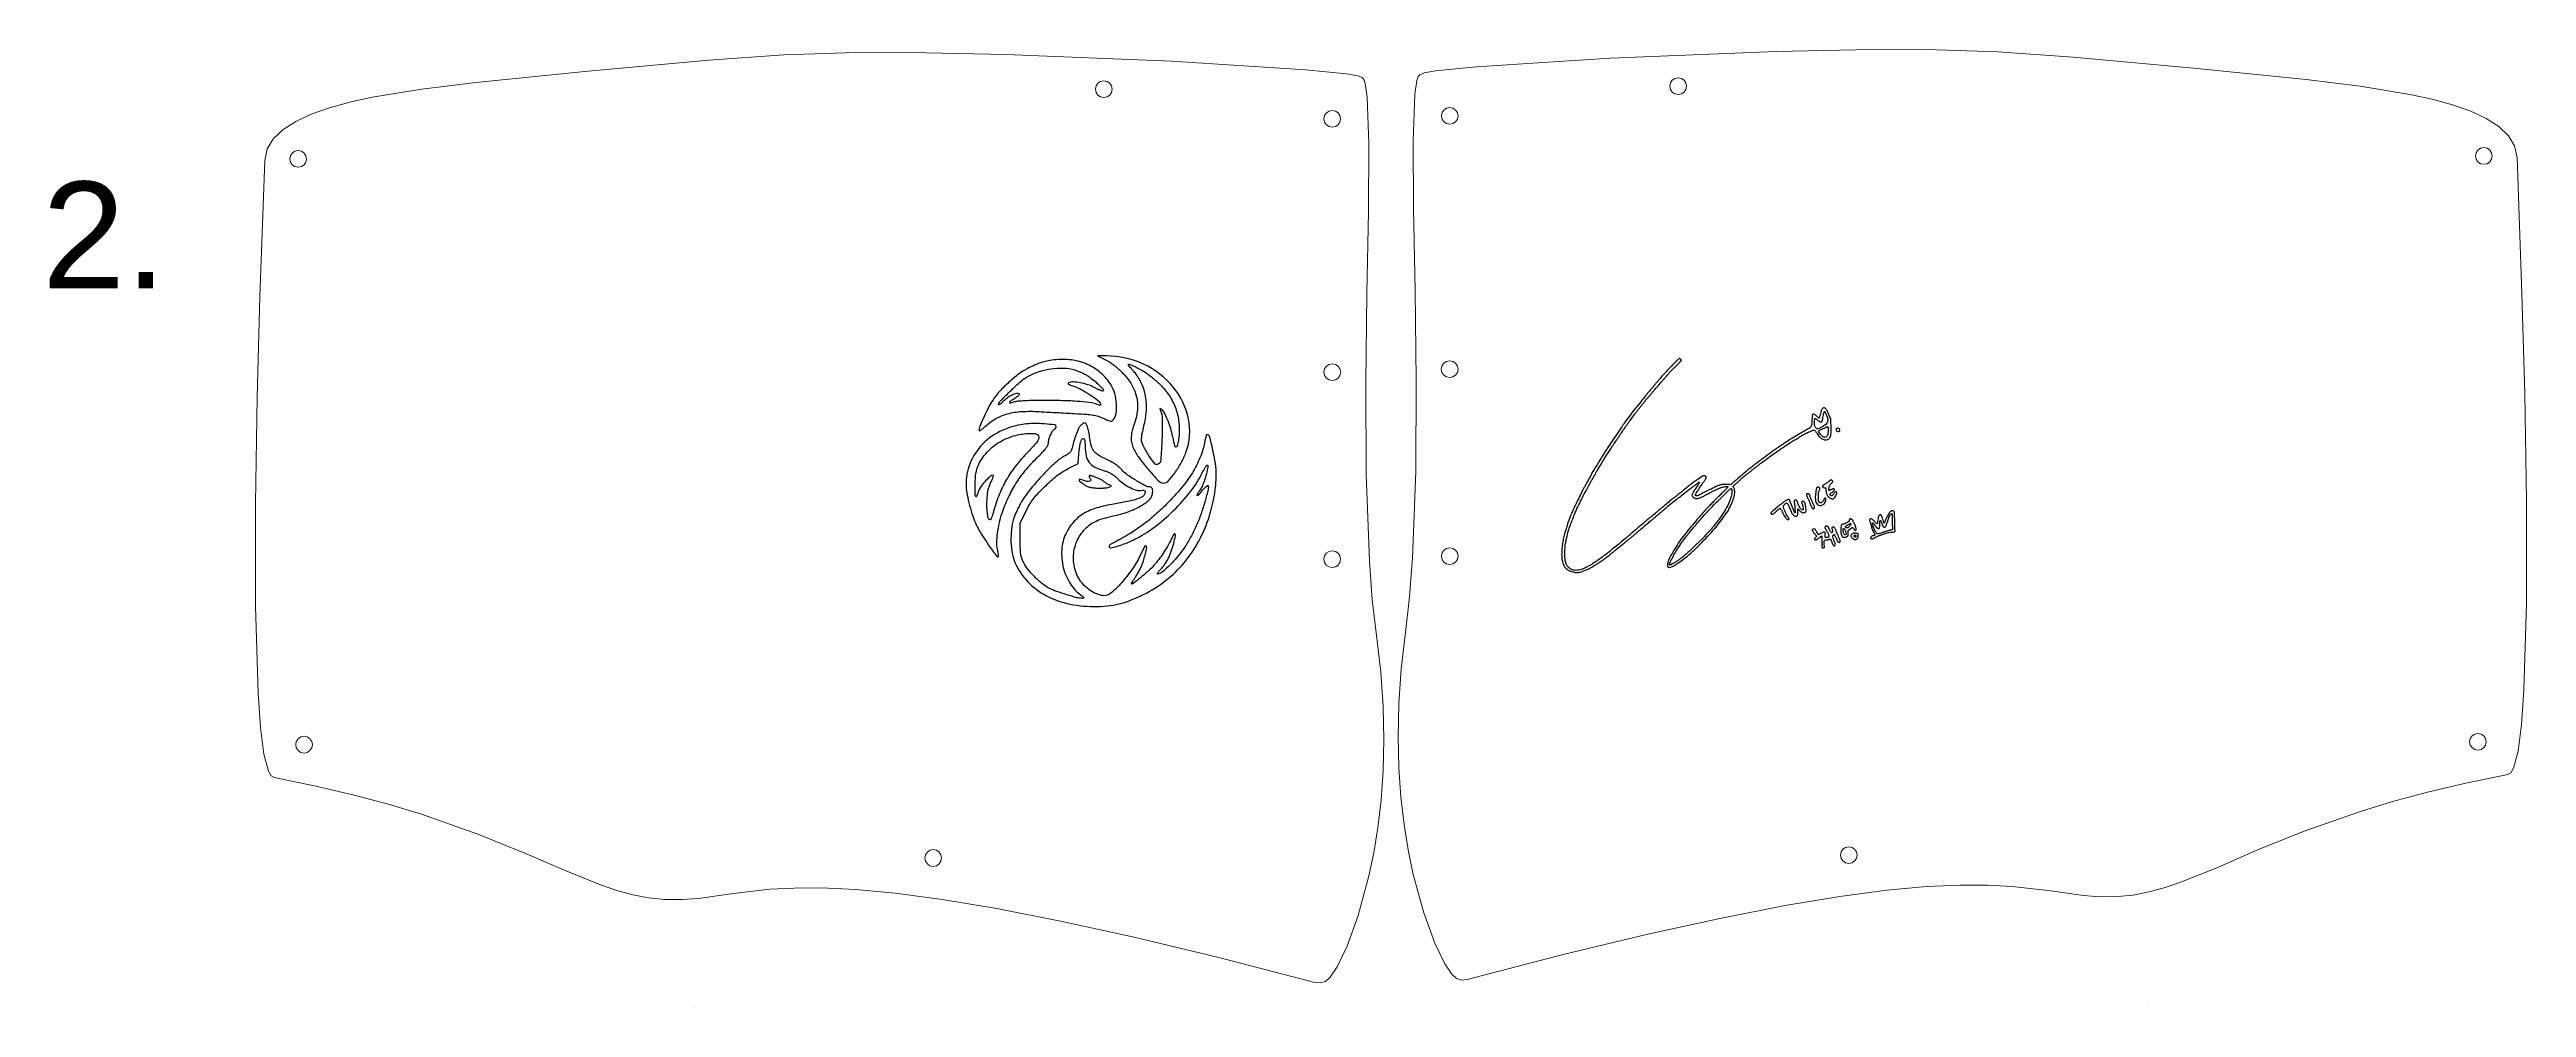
# Model space of a CAD drawing. Extents: x -227 to 340, y 12 to 493.
# Drawn here: x -218.9 to 128.7, y 184 to 318.6 of the extents above; entities that cross this region are included whole.
import ezdxf

# ---------------------------------------------------------------- set-up
doc = ezdxf.new("R2010")
doc.units = 0
doc.header["$MEASUREMENT"] = 0
doc.layers.get('0').update_dxf_attribs({"lineweight": 25, "true_color": 0xffffff})
doc.layers.add('Layer 1', color=7, linetype='BYLAYER', lineweight=5, true_color=0xffffff)
doc.styles.add('textstyle3', font='')
doc.styles.get('textstyle3').set_extended_font_data('Nimbus Sans [UKWN]')

msp = doc.modelspace()

# ---------------------------------------------------------------- texts
at = {"insert": (-220, 300), "char_height": 1, "attachment_point": 1, "style": 'textstyle3'}
msp.add_mtext('\\C7;\\H15;2.', dxfattribs=at)

# ---------------------------------------------------------------- linework, layer by layer
at = {"color": 5, "true_color": 0x0000ff}
for points in [[(-78.02, 274.97, 0.021416), (-78.97, 274.81, 0.028277), (-79.82, 274.57, 0.025595), (-80.7, 274.23, 0.013536), (-81.76, 273.72, 0.042504), (-82.96, 272.96, 0.022333), (-84.31, 271.83, 0.022256), (-85.59, 270.57, 0.036844), (-86.53, 269.38, 0.029866), (-87.11, 268.41, 0.012216), (-87.78, 267.02, 0.008749), (-88.38, 265.64, 0.095306), (-88.5, 265.05, 0.546801), (-88.44, 265.01, 0.041861), (-88.23, 265.12, 0.028123), (-87.94, 265.35, 0.013668), (-87.58, 265.66, -0.060301), (-86.13, 266.72, -0.061454), (-84.48, 267.4, -0.052645), (-82.5, 267.72, -0.029227), (-80.05, 267.71, 0.001164), (-79.03, 267.65, 0.000535), (-77.71, 267.58, 0.000529), (-76.32, 267.5, 0.000733), (-75.07, 267.44, -0.004485), (-73.39, 267.34, -0.024068), (-72.49, 267.23, -0.038649), (-71.8, 267.06, -0.025833), (-71.04, 266.77, 0.005668), (-70.31, 266.45, 0.06691), (-70.01, 266.37, 0.177373), (-69.81, 266.41, 0.092553), (-69.63, 266.58, 0.122046), (-69.26, 267.5, 0.053548), (-69.21, 268.82, 0.0512), (-69.45, 270.23, 0.067061), (-69.96, 271.43, 0.079435), (-71.39, 273.12, 0.074893), (-73.3, 274.33, 0.071548), (-75.57, 274.96, 0.062987)], [(-70.75, 274.99, -0.052586), (-69.68, 274.33, -0.031693), (-68.56, 273.35, -0.031648), (-67.56, 272.23, -0.051154), (-66.89, 271.15, -0.052531), (-66.44, 269.94, -0.051989), (-66.26, 268.66, -0.051397), (-66.34, 267.35, -0.049095), (-66.68, 266.07, 0.027071), (-67, 265.06, 0.047825), (-67.14, 264.21, 0.05601), (-67.1, 263.44, 0.05869), (-66.89, 262.72, 0.056823), (-66.13, 261.35, 0.020415), (-64.76, 259.6, 0.013846), (-63.29, 257.97, 0.205559), (-62.6, 257.67, 0.20915), (-61.97, 257.95, 0.028544), (-61.04, 259.08, 0.031822), (-60.13, 260.51, 0.037293), (-59.46, 261.96, 0.140913), (-59.1, 266.68, 0.121877), (-61.25, 271.16, 0.112852), (-65.42, 274.37, 0.108402), (-70.63, 275.52), (-71.85, 275.52)], [(8.93, 274.35, 0.004495), (8.42, 273.83, 0.006115), (7.97, 273.35, 0.005534), (7.49, 272.83, 0.002839), (6.91, 272.16, -0.000094), (6.8, 272.03, -0.000046), (6.66, 271.86, -0.000045), (6.51, 271.69, -0.000066), (6.38, 271.54, 0.002058), (6.25, 271.38, 0.001431), (6.1, 271.21, 0.001443), (5.96, 271.04, 0.002982), (5.85, 270.91, -0.002163), (5.73, 270.76, -0.000525), (5.53, 270.51, -0.000538), (5.29, 270.23, -0.000536), (5.05, 269.94, 0.00417), (4.36, 269.09, 0.0035), (3.63, 268.17, 0.003519), (2.92, 267.25, 0.004387), (2.27, 266.39, 0.007785), (1.83, 265.76, 0.001735), (1.1, 264.68, 0.001876), (0.3, 263.49, 0.002433), (-0.43, 262.38, 0.005765), (-1.18, 261.19, 0.004825), (-1.96, 259.91, 0.00488), (-2.7, 258.64, 0.006477), (-3.34, 257.46, -0.001253), (-3.48, 257.2, -0.001869), (-3.6, 256.98, -0.000783), (-3.71, 256.79, -0.039809), (-3.73, 256.75, 0.049856), (-3.79, 256.66, 0.000238), (-4.27, 255.69, 0.000888), (-4.71, 254.8, 0.010154), (-4.88, 254.45, -0.001344), (-4.93, 254.34, -0.000633), (-4.99, 254.2, -0.000627), (-5.06, 254.05, -0.000884), (-5.12, 253.92, 0.00786), (-5.23, 253.68, 0.003374), (-5.36, 253.36, 0.002733), (-5.53, 252.94, 0.001398), (-5.73, 252.43, 0.014538), (-5.84, 252.12, 0.002674), (-6.02, 251.55, 0.00303), (-6.2, 250.96, 0.008098), (-6.32, 250.54, 0.014383), (-6.5, 249.78, 0.015913), (-6.63, 249.03, 0.016453), (-6.7, 248.31, 0.018087), (-6.73, 247.6, 0.005035), (-6.72, 247.22, 0.027007), (-6.71, 247.01, 0.033283), (-6.67, 246.83, 0.010204), (-6.59, 246.56, 0.011761), (-6.48, 246.22, 0.039797), (-6.38, 246.01, 0.048655), (-6.26, 245.84, 0.02471), (-6.08, 245.65, 0.039925), (-5.86, 245.47, 0.046887), (-5.63, 245.33, 0.038988), (-5.33, 245.23, 0.017611), (-4.94, 245.14, 0.037566), (-4.68, 245.1, 0.042056), (-4.42, 245.11, 0.034347), (-4.13, 245.17, 0.015077), (-3.76, 245.28, 0.025358), (-3.29, 245.47, 0.017152), (-2.76, 245.72, 0.014959), (-2.19, 246.05, 0.009911), (-1.55, 246.47, 0.005173), (-1.05, 246.81, 0.004618), (-0.54, 247.17, 0.002574), (-0.08, 247.51, 0.055267), (0.04, 247.62, -0.043791), (0.06, 247.64, -0.000922), (0.16, 247.72, -0.002134), (0.28, 247.81, -0.001436), (0.41, 247.92, 0.002714), (0.68, 248.14, 0.000885), (1.09, 248.47, 0.000844), (1.55, 248.85, 0.000732), (2.04, 249.25, -0.000391), (2.16, 249.34, -0.000038), (2.44, 249.57, -0.000048), (2.78, 249.85, -0.000038), (3.15, 250.15, 0.001223), (3.52, 250.46, 0.001211), (3.9, 250.78, 0.001187), (4.23, 251.06, 0.004701), (4.44, 251.23, -0.001337), (5.06, 251.78, -0.002588), (5.57, 252.21, -0.002823), (6.05, 252.61, -0.001989), (6.6, 253.06, 0.00313), (6.81, 253.24, 0.001548), (7.08, 253.47, 0.001537), (7.36, 253.71, 0.002249), (7.61, 253.92, -0.003919), (8.24, 254.47, -0.007147), (8.77, 254.9, -0.004336), (9.46, 255.44, -0.000658), (10.84, 256.51, -0.00051), (11.1, 256.7, -0.000542), (11.34, 256.89, -0.000515), (11.56, 257.05, -0.002502), (11.68, 257.14, 0.001064), (11.78, 257.22, 0.000483), (11.92, 257.32, 0.000479), (12.06, 257.43, 0.000657), (12.19, 257.52, -0.003543), (12.57, 257.81, -0.325683), (12.63, 257.81, -0.412163), (12.64, 257.75, -0.004074), (12.38, 257.39, 0.012096), (11.99, 256.83, 0.026458), (11.72, 256.38, 0.030382), (11.57, 256.04, 0.216563), (11.58, 255.86, 0.066269), (11.66, 255.75, 0.049453), (11.77, 255.66, 0.046243), (11.91, 255.58, 0.041973), (12.06, 255.52, 0.022847), (12.19, 255.5, 0.058166), (12.28, 255.49, 0.051453), (12.38, 255.51, 0.014855), (12.54, 255.55, 0.02157), (12.79, 255.66, 0.011329), (13.11, 255.8, 0.008065), (13.52, 256.01, 0.002893), (14.1, 256.33, -0.005346), (14.55, 256.57, -0.015619), (14.86, 256.72, -0.015332), (15.19, 256.85, -0.004999), (15.68, 257.03, -0.0232), (15.98, 257.12, -0.028713), (16.27, 257.18, -0.027255), (16.51, 257.2, -0.204456), (16.62, 257.15, -0.40651), (16.62, 257.13, -0.00077), (16.3, 256.79, -0.004376), (15.93, 256.41, -0.002624), (15.48, 255.97, 0.001863), (14.99, 255.48, 0.001565), (14.47, 254.95, 0.001579), (14, 254.47, 0.004362), (13.68, 254.13, 0.004615), (13.25, 253.66, 0.005074), (12.84, 253.2, 0.003172), (12.31, 252.59, 0.000686), (11.41, 251.51, 0.008283), (10.51, 250.4, 0.014102), (9.79, 249.44, 0.015288), (9.18, 248.49, 0.012312), (8.57, 247.44, 0.008064), (8.37, 247.06, 0.026214), (8.25, 246.79, 0.034346), (8.18, 246.56, 0.023669), (8.13, 246.29, 0.03203), (8.12, 246.05, 0.135195), (8.16, 245.92, 0.187691), (8.25, 245.85, 0.073257), (8.41, 245.83, 0.129839), (8.81, 245.93, 0.018307), (9.54, 246.39, 0.018825), (10.42, 247.02, 0.012023), (11.4, 247.83, 0.017401), (11.99, 248.38, 0.003309), (13.03, 249.42, 0.002983), (14.05, 250.48, 0.022764), (14.51, 251, -0.004912), (14.59, 251.1, -0.003865), (14.67, 251.2, -0.003908), (14.76, 251.3, -0.009622), (14.82, 251.37, 0.028304), (15.25, 251.88, 0.00583), (15.95, 252.82, 0.002029), (16.68, 253.84, 0.155366), (16.74, 254.03, -0.10168), (16.74, 254.05, -0.016957), (16.76, 254.09, -0.017983), (16.79, 254.14, -0.015076), (16.82, 254.19, 0.041165), (16.98, 254.47, 0.009596), (17.2, 254.95, 0.009841), (17.4, 255.45, 0.036814), (17.5, 255.78, 0.032392), (17.55, 256.13, 0.03415), (17.56, 256.49, 0.036837), (17.52, 256.8, 0.08926), (17.43, 257.01, -0.006811), (17.4, 257.08, -0.009556), (17.36, 257.14, -0.006314), (17.34, 257.18, -0.116232), (17.33, 257.2, -0.204547), (17.34, 257.22, -0.001817), (17.45, 257.32, -0.005867), (17.57, 257.43, -0.003708), (17.71, 257.56, 0.00259), (17.88, 257.71, 0.001583), (18.08, 257.89, 0.001586), (18.28, 258.07, 0.002817), (18.44, 258.22, -0.005101), (18.69, 258.45, -0.010072), (18.9, 258.62, -0.00859), (19.13, 258.81, -0.002766), (19.48, 259.08, 0.004107), (19.62, 259.18, 0.002876), (19.77, 259.3, 0.002901), (19.92, 259.42, 0.006044), (20.03, 259.52, -0.006686), (20.14, 259.61, -0.003032), (20.3, 259.73, -0.003001), (20.46, 259.86, -0.004109), (20.61, 259.97, 0.000572), (20.76, 260.09, 0.000367), (20.93, 260.22, 0.000368), (21.1, 260.35, 0.000691), (21.24, 260.46, -0.00372), (22.27, 261.23, -0.005616), (23.18, 261.88, -0.005724), (24.1, 262.51, -0.004087), (25.13, 263.19, -0.00478), (25.4, 263.36, -0.000658), (25.97, 263.72, -0.000805), (26.56, 264.08, -0.002234), (26.97, 264.33, -0.014642), (27.4, 264.57, -0.010055), (27.9, 264.82, -0.007299), (28.37, 265.03, -0.075573), (28.58, 265.09, -0.083681), (28.72, 265.08, -0.131746), (28.84, 265.02, -0.061115), (28.96, 264.88, -0.007453), (29.17, 264.53, 0.021234), (29.34, 264.28, 0.04794), (29.49, 264.11, 0.048297), (29.67, 263.98, 0.021844), (29.93, 263.83, 0.051588), (30.16, 263.75, 0.07906), (30.36, 263.73, 0.083654), (30.56, 263.77, 0.065188), (30.75, 263.88, 0.078805), (30.93, 264.08, 0.098124), (31.03, 264.31, 0.047969), (31.08, 264.67, 0.006719), (31.08, 265.43, 0.003974), (31.08, 265.83, 0.00516), (31.06, 266.21, 0.003918), (31.05, 266.52, 0.045951), (31.03, 266.64, 0.036264), (30.93, 266.95, 0.010592), (30.73, 267.4, 0.009259), (30.52, 267.85, 0.059311), (30.38, 268.06, 0.023874), (30.3, 268.14, 0.060363), (30.23, 268.2, 0.073862), (30.16, 268.22, 0.052423), (30.08, 268.24, 0.140343), (29.92, 268.19, 0.149569), (29.81, 268.07, 0.042674), (29.7, 267.8, 0.002813), (29.47, 266.97, -0.019193), (29.45, 266.91, -0.028713), (29.43, 266.85, -0.02796), (29.41, 266.81, -0.256082), (29.39, 266.8, -0.169338), (29.36, 266.81, -0.005287), (29.28, 266.87, -0.009776), (29.19, 266.96, -0.006554), (29.08, 267.05, 0.017453), (28.89, 267.22, 0.057408), (28.75, 267.31, 0.08966), (28.64, 267.34, 0.102335), (28.52, 267.33, 0.202822), (28.47, 267.29, 0.074587), (28.44, 267.2, 0.027086), (28.42, 267.02, 0.002807), (28.4, 266.6, -0.006665), (28.37, 266.07, -0.035005), (28.32, 265.77, -0.067619), (28.26, 265.59, -0.107344), (28.15, 265.47, -0.027129), (28.07, 265.41, -0.002614), (27.86, 265.28, -0.003319), (27.61, 265.13, -0.002616), (27.34, 264.97, 0.000031), (27.06, 264.82, 0.000038), (26.8, 264.67, 0.000032), (26.59, 264.55, 0.000266), (26.49, 264.49, 0.012478), (25.56, 263.93, 0.004729), (24.29, 263.1, 0.004798), (23.01, 262.23, 0.009668), (22.03, 261.51, 0.001457), (20.3, 260.21, 0.006731), (19.32, 259.43, 0.009228), (18.51, 258.75, 0.004611), (17.5, 257.87), (17.01, 257.42), (16.81, 257.45, 0.025343), (16.71, 257.46, 0.00665), (16.54, 257.48, 0.006737), (16.35, 257.48, 0.006858), (16.16, 257.48, 0.043517), (15.68, 257.44, 0.050447), (15.23, 257.31, 0.02243), (14.6, 257.02, 0.002332), (13.14, 256.28, -0.006352), (12.62, 256.01, -0.033434), (12.32, 255.89, -0.075072), (12.15, 255.86, -0.316166), (12.06, 255.92, -0.186867), (12.06, 256.03, -0.026628), (12.16, 256.25, -0.02249), (12.33, 256.53, -0.008855), (12.58, 256.91, 0.001933), (12.73, 257.14, 0.001532), (12.9, 257.39, 0.001548), (13.05, 257.62, 0.003871), (13.16, 257.78, -0.002225), (13.26, 257.93, -0.002089), (13.35, 258.07, -0.002077), (13.44, 258.2, -0.007201), (13.5, 258.28, 0.021135), (13.55, 258.37, 0.071152), (13.57, 258.43, 0.104419), (13.58, 258.48, 0.082637), (13.56, 258.53, 0.097126), (13.49, 258.61, 0.072282), (13.4, 258.67, 0.07157), (13.29, 258.7, 0.091151), (13.18, 258.69, 0.092754), (12.89, 258.55, 0.003325), (11.88, 257.83, 0.006751), (10.9, 257.09, 0.018223), (10.23, 256.54, -0.015087), (10.16, 256.48, -0.000722), (9.94, 256.31, -0.001182), (9.68, 256.1, -0.00085), (9.38, 255.87, 0.00419), (9.02, 255.59, 0.001884), (8.54, 255.21, 0.001865), (8.05, 254.8, 0.002539), (7.61, 254.43, -0.000005), (7.19, 254.08, -0.000005), (6.77, 253.73, -0.000005), (6.4, 253.42, -0.00002), (6.18, 253.23, -0.001301), (6, 253.08, -0.000843), (5.78, 252.9, -0.000847), (5.57, 252.73, -0.001606), (5.4, 252.59, 0.00532), (4.89, 252.16, 0.000997), (3.96, 251.37, 0.000478), (2.99, 250.54, 0.017956), (2.77, 250.34, -0.02066), (2.74, 250.31, -0.003728), (2.67, 250.26, -0.004015), (2.59, 250.19, -0.003624), (2.5, 250.13, 0.003541), (2.41, 250.06, 0.002823), (2.32, 249.98, 0.002853), (2.23, 249.91, 0.007189), (2.17, 249.86, -0.009053), (0.74, 248.66, -0.009075), (-0.73, 247.51, -0.009246), (-2.06, 246.55, -0.029561), (-2.99, 245.98, -0.016907), (-3.5, 245.72, -0.028201), (-3.95, 245.55, -0.033071), (-4.36, 245.45, -0.042986), (-4.75, 245.41, -0.037222), (-5.06, 245.44, -0.061856), (-5.31, 245.5, -0.062432), (-5.53, 245.63, -0.03869), (-5.76, 245.83, -0.016468), (-5.9, 245.99, -0.038894), (-5.99, 246.11, -0.041853), (-6.06, 246.24, -0.021991), (-6.12, 246.41, -0.044185), (-6.24, 246.96, -0.024658), (-6.29, 247.65, -0.023468), (-6.27, 248.39, -0.024697), (-6.19, 249.12, 0.000055), (-6.16, 249.28, 0.000062), (-6.13, 249.44, 0.000057), (-6.11, 249.58, 0.000344), (-6.1, 249.65, -0.016308), (-6.05, 249.88, -0.003104), (-5.95, 250.31, -0.003352), (-5.84, 250.73, -0.012142), (-5.76, 251, -0.009748), (-5.55, 251.63, -0.00439), (-5.24, 252.46, -0.004322), (-4.93, 253.26, -0.011913), (-4.69, 253.82, 0.005047), (-4.66, 253.89, 0.007084), (-4.63, 253.96, 0.004449), (-4.61, 254.02, 0.090498), (-4.6, 254.04, -0.116343), (-4.59, 254.09, -0.000111), (-4.07, 255.13, -0.000246), (-3.56, 256.15, -0.050327), (-3.5, 256.24, 0.041575), (-3.48, 256.28, 0.000349), (-3.31, 256.59, 0.001238), (-3.12, 256.94, 0.000797), (-2.9, 257.35, -0.001512), (-2.67, 257.77, -0.001853), (-2.46, 258.16, -0.00154), (-2.28, 258.49, -0.013302), (-2.19, 258.64, 0.005856), (-2.12, 258.75, 0.002681), (-2.04, 258.89, 0.002655), (-1.95, 259.05, 0.003661), (-1.87, 259.19, -0.00669), (-1.67, 259.54, -0.002226), (-1.36, 260.06, -0.002281), (-1.03, 260.61, -0.003572), (-0.74, 261.07, -0.000572), (-0.2, 261.93, -0.001977), (0.15, 262.48, -0.002931), (0.42, 262.89, -0.003543), (0.68, 263.28, 0.000776), (0.87, 263.55, 0.000308), (1.12, 263.93, 0.000305), (1.39, 264.33, 0.000383), (1.65, 264.71, -0.003659), (2.07, 265.33, -0.003197), (2.52, 265.97, -0.003118), (2.99, 266.62, -0.00303), (3.47, 267.27, 0.00052), (3.59, 267.43, 0.000428), (3.71, 267.59, 0.000432), (3.82, 267.74, 0.001152), (3.9, 267.85, -0.008489), (3.99, 267.96, -0.002626), (4.12, 268.12, -0.002626), (4.26, 268.3, -0.002885), (4.41, 268.48, 0.002515), (4.56, 268.66, 0.001988), (4.72, 268.85, 0.00201), (4.86, 269.03, 0.005001), (4.97, 269.17, -0.003998), (5.06, 269.28, -0.003756), (5.15, 269.4, -0.003737), (5.24, 269.5, -0.012929), (5.29, 269.56, 0.009341), (5.35, 269.62, 0.003272), (5.42, 269.71, 0.003247), (5.51, 269.81, 0.003792), (5.58, 269.91, -0.003879), (5.67, 270.01, -0.002125), (5.77, 270.14, -0.002118), (5.88, 270.26, -0.003379), (5.97, 270.37, 0.002832), (6.08, 270.49, 0.00092), (6.23, 270.68, 0.000917), (6.41, 270.88, 0.001032), (6.57, 271.08, -0.002604), (6.75, 271.28, -0.001814), (6.94, 271.51, -0.001829), (7.13, 271.73, -0.003789), (7.28, 271.9, 0.003242), (7.43, 272.06, 0.001837), (7.61, 272.26, 0.001834), (7.78, 272.47, 0.003019), (7.93, 272.64, -0.01196), (8.11, 272.85, -0.002805), (8.42, 273.18, -0.002889), (8.79, 273.57, -0.002836), (9.16, 273.95, 0.001959), (9.51, 274.3, 0.003164), (9.8, 274.61, 0.000573), (10.06, 274.88, 0.191236), (10.07, 274.91, 0.192031), (10.05, 274.95, 0.014779), (9.95, 275.06, 0.015389), (9.84, 275.15, 0.174552), (9.79, 275.17, 0.192096), (9.76, 275.16, 0.000716), (9.52, 274.93, 0.00355), (9.25, 274.67, 0.002206)], [(-75.06, 273.57, -0.024427), (-74.61, 273.41, -0.013925), (-74.09, 273.18, -0.013883), (-73.57, 272.91, -0.022292), (-73.14, 272.66, -0.024315), (-72.36, 272.08, -0.024077), (-71.64, 271.43, -0.017054), (-71.08, 270.83, -0.395866), (-71.08, 270.62, -0.281029), (-71.18, 270.59, -0.013728), (-71.5, 270.71, -0.018919), (-71.89, 270.87, -0.012167), (-72.33, 271.09, 0.042961), (-73.25, 271.49, 0.033852), (-74.3, 271.75, 0.03438), (-75.27, 271.87, 0.10325), (-75.93, 271.76, 0.338007), (-75.99, 271.67, 0.234176), (-75.92, 271.57, 0.048232), (-75.64, 271.43, 0.008257), (-75.07, 271.23, -0.045337), (-74.17, 270.83, -0.018174), (-73.01, 270.13, -0.015771), (-71.94, 269.38, -0.093969), (-71.48, 268.88, -0.110977), (-71.41, 268.69, -0.342591), (-71.48, 268.59, -0.170979), (-71.66, 268.59, -0.044045), (-71.93, 268.7, 0.090533), (-72.68, 268.94, 0.012977), (-74.29, 269.11, 0.012557), (-76.42, 269.23, 0.006243), (-79.12, 269.27, 0.00404), (-80.78, 269.26, 0.008274), (-82.08, 269.22, 0.008191), (-83.06, 269.16, 0.065085), (-83.5, 269.07, -0.021984), (-84.08, 268.89, -0.514141), (-84.19, 268.98, -0.222013), (-84.07, 269.19, -0.013469), (-83.46, 269.6, 0.017603), (-83.14, 269.82, 0.037896), (-82.92, 270.01, 0.066691), (-82.81, 270.15, 0.47273), (-82.84, 270.22, 0.140908), (-83.26, 270.24, 0.049687), (-83.84, 270.04, 0.04508), (-84.46, 269.68, 0.04213), (-85.02, 269.21, -0.013673), (-85.3, 268.94, -0.028422), (-85.53, 268.76, -0.043719), (-85.7, 268.66, -0.550557), (-85.75, 268.69, -0.195265), (-85.57, 269.12, -0.005644), (-84.17, 270.52, -0.011337), (-82.78, 271.84, -0.04722), (-81.85, 272.53, -0.053934), (-80.27, 273.26, -0.043849), (-78.45, 273.7, -0.044777), (-76.64, 273.82, -0.065497)], [(-65.53, 273.45, -0.025198), (-65.06, 273.15, -0.010477), (-64.45, 272.7, -0.010335), (-63.83, 272.19, -0.013152), (-63.27, 271.69, -0.052329), (-61.92, 270.12, -0.057751), (-60.98, 268.36, -0.058432), (-60.48, 266.45, -0.055775), (-60.42, 264.44, -0.011388), (-60.47, 263.94, -0.013103), (-60.54, 263.46, -0.012242), (-60.62, 263.07, -0.070855), (-60.7, 262.87, -0.148643), (-60.84, 262.74, -0.436086), (-60.95, 262.78, -0.041305), (-61.06, 263.13, -0.001535), (-61.37, 264.48, 0.022045), (-61.68, 265.6, 0.023191), (-62.08, 266.67, 0.023188), (-62.5, 267.55, 0.098003), (-62.88, 268, 0.007238), (-63.06, 268.15, 0.341336), (-63.11, 268.15, 0.330003), (-63.12, 268.1, 0.007007), (-63.03, 267.88, -0.097545), (-62.78, 266.63, -0.011672), (-62.83, 263.81, -0.007255), (-62.99, 260.89, -0.241211), (-63.34, 260.31, -0.376445), (-63.83, 260.39, -0.026392), (-64.7, 261.59, -0.031584), (-65.47, 262.94, -0.113497), (-65.69, 263.9, -0.041088), (-65.67, 264.16, -0.00597), (-65.58, 264.67, -0.006725), (-65.45, 265.28, -0.005715), (-65.31, 265.92, 0.047916), (-65, 268.09, 0.062723), (-65.16, 270.09, 0.066854), (-65.78, 271.88, 0.065889), (-66.87, 273.45, -0.007005), (-67.12, 273.74, -0.010315), (-67.34, 274, -0.005965), (-67.51, 274.22, -0.161784), (-67.53, 274.29, -0.513535), (-67.44, 274.36, -0.017646), (-66.94, 274.17, -0.019846), (-66.3, 273.87, -0.010704)], [(30.33, 267.45, -0.018743), (30.46, 267.13, -0.02062), (30.57, 266.81, -0.019147), (30.63, 266.53, -0.117407), (30.62, 266.38, -0.076493), (30.52, 266.15, -0.049274), (30.33, 265.92, -0.042956), (30.07, 265.7, -0.031045), (29.75, 265.5, -0.030933), (29.39, 265.33, -0.114963), (29.14, 265.3, -0.17351), (28.97, 265.38, -0.095013), (28.83, 265.58, -0.03249), (28.78, 265.71, -0.047757), (28.76, 265.83, -0.032586), (28.75, 265.98, -0.007674), (28.76, 266.24, -0.003289), (28.79, 266.64, -0.08117), (28.82, 266.74, -0.432801), (28.87, 266.76, -0.071181), (28.96, 266.7, 0.025942), (29.14, 266.55, 0.017666), (29.35, 266.4, 0.013304), (29.56, 266.27, 0.131275), (29.65, 266.25, 0.16657), (29.75, 266.28, 0.11862), (29.82, 266.37, 0.054916), (29.88, 266.54, 0.010593), (29.94, 266.86, -0.005613), (30.01, 267.24, -0.016211), (30.08, 267.51, -0.014484), (30.13, 267.69, -0.322834), (30.17, 267.72, -0.248967), (30.19, 267.71, -0.01309), (30.24, 267.64, -0.018113), (30.28, 267.56, -0.011943)], [(-82.18, 265.94, 0.08186), (-85.58, 264.9, 0.094856), (-88.27, 262.85, 0.100956), (-89.9, 260.07, 0.105877), (-90.28, 256.92, 0.029828), (-90.09, 255.67, 0.016031), (-89.71, 254.15, 0.016029), (-89.24, 252.67, 0.032127), (-88.75, 251.54, 0.021062), (-88.29, 250.71, 0.007327), (-87.55, 249.55, 0.007464), (-86.76, 248.39, 0.017011), (-86.13, 247.55, 0.050239), (-85.88, 247.3, 0.55275), (-85.77, 247.34, 0.109624), (-85.76, 247.62, 0.007998), (-85.92, 248.37, -0.066918), (-86.01, 249.29, -0.022615), (-85.9, 250.62, -0.022319), (-85.64, 252.08, -0.026133), (-85.26, 253.43, -0.027548), (-84.39, 255.62, -0.031876), (-83.32, 257.59, -0.031608), (-82, 259.43, -0.026274), (-80.38, 261.2, 0.007393), (-79.59, 262, 0.02491), (-79.11, 262.55, 0.037723), (-78.84, 262.97, 0.12889), (-78.75, 263.28, -0.062726), (-78.69, 263.77, -0.036324), (-78.5, 264.34, -0.036467), (-78.24, 264.86, -0.084404), (-77.96, 265.19, 0.026233), (-77.84, 265.3, 0.030537), (-77.74, 265.41, 0.031902), (-77.67, 265.52, 0.131716), (-77.65, 265.59, 0.378308), (-77.87, 265.83, 0.011798), (-79.3, 265.98, 0.020791), (-80.85, 266.03, 0.031975)], [(-80.26, 264.44, -0.180373), (-80.11, 264.11, -0.14981), (-80.2, 263.72, -0.052909), (-80.61, 263.15, -0.006586), (-81.65, 262.03, 0.024248), (-83.38, 260.04, 0.035608), (-84.67, 258.12, 0.036446), (-85.66, 256.07, 0.027151), (-86.45, 253.68, -0.01264), (-86.59, 253.23, -0.019685), (-86.73, 252.85, -0.01469), (-86.87, 252.55, -0.284573), (-86.95, 252.5, -0.333831), (-87.16, 252.65, -0.035283), (-87.3, 253.3, -0.031444), (-87.38, 254.2, -0.017107), (-87.37, 255.3, -0.012316), (-87.31, 256.15, -0.030633), (-87.21, 256.76, -0.037126), (-87.05, 257.29, -0.027901), (-86.8, 257.83, 0.011966), (-86.6, 258.26, 0.042958), (-86.49, 258.54, 0.098273), (-86.48, 258.71, 0.375822), (-86.55, 258.77, 0.188652), (-86.91, 258.63, 0.018354), (-87.58, 257.97, 0.023491), (-88.2, 257.24, 0.075492), (-88.51, 256.68, -0.004422), (-88.86, 255.78, -0.522171), (-88.96, 255.75, -0.209754), (-89.03, 255.91, -0.002199), (-89.05, 257.16, -0.028783), (-88.97, 258.72, -0.058195), (-88.69, 259.92, -0.062727), (-88.17, 260.97, -0.038937), (-87.31, 262.05, -0.035915), (-86.48, 262.84, -0.037747), (-85.55, 263.48, -0.036737), (-84.52, 263.98, -0.030723), (-83.35, 264.37, -0.029505), (-82.41, 264.56, -0.029582), (-81.45, 264.64, -0.027713), (-80.63, 264.61, -0.176279)], [(-74.32, 265.65, 0.056535), (-74.57, 265.26, 0.023717), (-74.8, 264.69, 0.013586), (-75.1, 263.8, 0.002855), (-75.56, 262.22, -0.115593), (-75.64, 262.07, -0.031794), (-75.84, 261.88, -0.030338), (-76.1, 261.69, -0.027575), (-76.38, 261.52, 0.063666), (-77.63, 260.67, 0.018815), (-79.3, 259.07, 0.019296), (-80.98, 257.19, 0.026974), (-82.32, 255.39, 0.019328), (-82.63, 254.88, 0.010872), (-82.97, 254.24, 0.010838), (-83.29, 253.58, 0.017394), (-83.52, 253, 0.0518), (-83.89, 251.55, 0.034183), (-84.02, 249.83, 0.034473), (-83.91, 248.15, 0.060074), (-83.56, 246.79, 0.0887), (-81.93, 244.11, 0.080534), (-79.42, 242.06, 0.073632), (-76.17, 240.77, 0.057606), (-72.41, 240.33, 0.023256), (-70.49, 240.42, 0.035908), (-68.86, 240.69, 0.035059), (-67.25, 241.2, 0.020888), (-65.42, 242.02, 0.050744), (-62.31, 243.97, 0.052812), (-59.71, 246.48, 0.051808), (-57.65, 249.53, 0.045607), (-56.16, 253.07, 0.018011), (-55.76, 254.51, 0.017378), (-55.46, 255.99, 0.017933), (-55.27, 257.44, 0.023637), (-55.2, 258.76, 0.035278), (-55.32, 260.4, 0.019993), (-55.68, 262.36, 0.010956), (-56.13, 264.21, 0.338607), (-56.49, 264.48, 0.313661), (-56.55, 264.43, 0.01178), (-56.65, 264.14, 0.017548), (-56.76, 263.77, 0.010994), (-56.85, 263.33, -0.049818), (-57.49, 261.23, -0.040068), (-58.56, 259.13, -0.035082), (-60.11, 256.97, -0.022954), (-62.17, 254.71, -0.017542), (-63.99, 253.02, -0.022927), (-65.77, 251.61, -0.022326), (-67.71, 250.34, -0.015343), (-70.02, 249.07, 0.260644), (-70.23, 248.74, 0.499888), (-70.03, 248.57, 0.035294), (-68.38, 249.04, 0.027231), (-66.66, 249.77, 0.04789), (-63.95, 251.43, 0.032422), (-61.21, 253.8, 0.032566), (-58.81, 256.48, 0.051043), (-57.17, 259.1, -0.012356), (-56.76, 259.87, -0.088898), (-56.49, 260.19, -0.626072), (-56.38, 260.14, -0.064394), (-56.41, 259.74, -0.011618), (-56.66, 258.72, -0.019841), (-56.92, 257.89, -0.023764), (-57.2, 257.21, -0.039608), (-57.51, 256.67, 0.01048), (-57.93, 256.01, 0.60841), (-57.87, 255.92, 0.195442), (-57.66, 256.02, 0.007236), (-57.07, 256.7, -0.026434), (-56.5, 257.29, -0.596429), (-56.33, 257.23, -0.107167), (-56.34, 256.77, -0.004154), (-56.78, 255.11, -0.018707), (-57.34, 253.35, -0.01917), (-58.01, 251.65, -0.019645), (-58.8, 250.06, -0.022383), (-59.68, 248.6, -0.024232), (-60.48, 247.51, -0.018923), (-61.45, 246.41, -0.018681), (-62.41, 245.47, -0.061323), (-63.13, 244.96, -0.08263), (-63.39, 244.88, -0.548819), (-63.46, 244.96, -0.113396), (-63.33, 245.21, -0.019962), (-62.96, 245.59, 0.057326), (-62.45, 246.21, 0.028896), (-61.95, 247.08, 0.027057), (-61.51, 248.1, 0.026428), (-61.18, 249.17, 0.007132), (-60.91, 250.28, 0.274471), (-60.99, 250.51, 0.478108), (-61.16, 250.48, 0.009432), (-61.64, 249.57, -0.014141), (-62.21, 248.52, -0.017806), (-62.8, 247.59, -0.018602), (-63.43, 246.73, -0.018387), (-64.12, 245.92, -0.025507), (-64.83, 245.22, -0.011156), (-65.84, 244.37, -0.003557), (-66.9, 243.52, -0.379657), (-67.07, 243.53, -0.333358), (-67.08, 243.59, -0.004818), (-66.9, 243.89, -0.010972), (-66.69, 244.26, -0.006744), (-66.41, 244.67, 0.020021), (-66.12, 245.15, 0.014549), (-65.83, 245.71, 0.014741), (-65.58, 246.26, 0.030966), (-65.43, 246.7, 0.005464), (-64.98, 248.4, 0.190488), (-65.03, 248.8, 0.596149), (-65.23, 248.8, 0.009196), (-65.88, 247.51, -0.037756), (-67.03, 245.53, -0.033486), (-68.5, 243.66, -0.031894), (-69.98, 242.22, -0.180992), (-71, 241.85, -0.078539), (-71.62, 241.95, -0.041744), (-72.33, 242.26, -0.038483), (-73.07, 242.72, -0.036264), (-73.73, 243.3, -0.106539), (-74.88, 245.08, -0.094808), (-75.25, 247.25, -0.093237), (-74.79, 249.44, -0.09886), (-73.58, 251.25, -0.039591), (-72.84, 251.89, -0.049298), (-72.05, 252.34, -0.039326), (-71.06, 252.71, -0.01528), (-69.65, 253.06, 0.030573), (-67.59, 253.63, 0.044645), (-65.88, 254.41, 0.053581), (-64.66, 255.27, 0.165315), (-64.17, 256.14, 0.04041), (-64.12, 256.55, 0.092858), (-64.17, 256.86, 0.14403), (-64.31, 257.05, 0.165376), (-64.52, 257.12, -0.125073), (-65.14, 257.28, -0.012159), (-66.5, 258.06, -0.014846), (-67.81, 258.91, -0.073941), (-68.45, 259.51, 0.045064), (-68.8, 259.87, 0.030041), (-69.25, 260.23, 0.024846), (-69.83, 260.58, 0.013973), (-70.57, 260.96, -0.02641), (-71.72, 261.59, -0.086673), (-72.37, 262.16, -0.099345), (-72.73, 262.87, -0.041321), (-72.95, 263.94, 0.01705), (-73.08, 264.86, 0.037433), (-73.26, 265.55, 0.050305), (-73.47, 266, 0.265816), (-73.7, 266.13, 0.13067), (-73.82, 266.1, 0.034744), (-73.98, 265.99, 0.032779), (-74.16, 265.84, 0.028647)], [(30.68, 265.05, -0.034244), (30.65, 264.65, -0.070775), (30.56, 264.34, -0.105763), (30.43, 264.15, -0.185041), (30.25, 264.09, -0.115658), (30.04, 264.13, -0.060163), (29.81, 264.28, -0.053268), (29.6, 264.5, -0.046341), (29.43, 264.78, -0.047518), (29.37, 264.93, -0.214147), (29.38, 265.02, -0.137792), (29.47, 265.09, -0.016484), (29.69, 265.2, 0.007322), (29.82, 265.25, 0.003487), (29.97, 265.32, 0.003456), (30.14, 265.4, 0.004903), (30.28, 265.47, -0.004069), (30.49, 265.58, -0.066062), (30.56, 265.6, -0.239528), (30.61, 265.59, -0.113997), (30.64, 265.54, -0.063742), (30.65, 265.48, -0.009075), (30.67, 265.36, -0.010203), (30.67, 265.21, -0.00854)], [(31.86, 265.33, 0.228613), (31.78, 265.21, 0.174541), (31.81, 265.07, 0.135788), (31.94, 264.95, 0.144258), (32.11, 264.92, 0.078686), (32.23, 264.95, 0.160613), (32.3, 265.02, 0.169547), (32.32, 265.11, 0.089645), (32.28, 265.22, 0.113459), (32.2, 265.31, 0.094438), (32.09, 265.36, 0.092118), (31.97, 265.36, 0.101231)], [(-73.6, 262.82, 0.052617), (-73.46, 261.5, 0.113874), (-73.04, 260.58, 0.109743), (-72.24, 259.92, 0.046746), (-70.94, 259.41, -0.025947), (-70.38, 259.22, -0.037246), (-69.91, 258.98, -0.03672), (-69.47, 258.68, -0.024266), (-69.01, 258.27, 0.041096), (-68.2, 257.59, 0.03709), (-67.26, 257.03, 0.037982), (-66.38, 256.66, 0.141155), (-65.79, 256.64, -0.07497), (-65.45, 256.67, -0.217508), (-65.25, 256.57, -0.21688), (-65.2, 256.35, -0.074588), (-65.31, 256.03, -0.161162), (-65.68, 255.69, -0.035462), (-66.49, 255.37, -0.025326), (-67.72, 255.06, -0.008399), (-69.56, 254.73, 0.02981), (-72, 254.17, 0.062527), (-73.79, 253.4, 0.074758), (-75.13, 252.31, 0.062587), (-76.19, 250.82, 0.096721), (-76.86, 248.61, 0.077411), (-76.74, 246.11, 0.078039), (-75.86, 243.79, 0.101382), (-74.37, 242.08, -0.004619), (-73.89, 241.71, -0.097134), (-73.77, 241.57, -0.507574), (-73.81, 241.5, -0.051772), (-74.03, 241.48, -0.064526), (-74.76, 241.57, -0.009811), (-76.19, 241.98, -0.011625), (-77.63, 242.46, -0.031394), (-78.62, 242.88, -0.053337), (-79.59, 243.51, -0.026304), (-80.68, 244.5, -0.026288), (-81.66, 245.59, -0.056132), (-82.26, 246.54, -0.031871), (-82.51, 247.14, -0.047189), (-82.64, 247.69, -0.029101), (-82.7, 248.42, -0.005396), (-82.71, 249.77), (-82.71, 252.09), (-81.9, 253.73, -0.017229), (-81.4, 254.66, -0.030811), (-80.92, 255.39, -0.026134), (-80.3, 256.13, -0.009048), (-79.33, 257.12, -0.009841), (-78.39, 258.02, -0.020689), (-77.62, 258.67, -0.024349), (-76.88, 259.18, -0.021099), (-76.07, 259.65), (-74.58, 260.42), (-74.47, 261.79, -0.024552), (-74.3, 263.19, -0.133049), (-73.98, 263.88, -0.627324), (-73.7, 263.81, -0.049479)], [(-73.05, 258.65, 0.093143), (-73.04, 258.57, 0.03528), (-72.99, 258.47, 0.033438), (-72.92, 258.36, 0.034797), (-72.84, 258.26, -0.27979), (-72.79, 258.07, -0.260605), (-72.94, 257.93, -0.095415), (-73.33, 257.9, -0.050072), (-73.81, 258.02, 0.014396), (-74.35, 258.19, 0.46459), (-74.45, 258.12, 0.252829), (-74.38, 257.96, 0.0094), (-73.87, 257.56, 0.034014), (-73.46, 257.29, 0.054159), (-73.08, 257.12, 0.04497), (-72.62, 257.03, 0.016424), (-71.97, 256.97, 0.015075), (-71.47, 256.96, 0.015484), (-70.97, 256.98, 0.015402), (-70.55, 257.02, 0.060994), (-70.29, 257.08, 0.007), (-70, 257.2, 0.225622), (-69.95, 257.26, 0.37579), (-69.98, 257.31, 0.013984), (-70.2, 257.4, -0.03208), (-70.37, 257.48, -0.016248), (-70.57, 257.59, -0.01607), (-70.77, 257.73, -0.023042), (-70.94, 257.86, 0.033847), (-71.12, 257.99, 0.017532), (-71.36, 258.13, 0.017349), (-71.62, 258.27, 0.025173), (-71.85, 258.36, -0.002679), (-72.09, 258.44, -0.002214), (-72.34, 258.53, -0.002235), (-72.57, 258.62, -0.005992), (-72.73, 258.68, 0.043319), (-72.85, 258.72, 0.081279), (-72.96, 258.73, 0.13262), (-73.02, 258.7, 0.237017)], [(30.74, 257.87, -0.008515), (30.61, 257.77, -0.005662), (30.45, 257.66, -0.0057), (30.29, 257.56, -0.01108), (30.16, 257.48, 0.013146), (30.05, 257.41, 0.01693), (29.96, 257.34, 0.014801), (29.88, 257.28, 0.124328), (29.86, 257.25, 0.196823), (29.86, 257.17, 0.124699), (29.91, 257.1, 0.08483), (30.02, 257.05, 0.04798), (30.15, 257.02), (30.34, 256.99), (30.36, 256.62, 0.032014), (30.4, 256.32, 0.062622), (30.47, 256.09, 0.063576), (30.6, 255.89, 0.033966), (30.8, 255.68, 0.037863), (30.96, 255.56, 0.058701), (31.12, 255.48, 0.070029), (31.27, 255.44, 0.095827), (31.4, 255.46, 0.167139), (31.56, 255.58, 0.032994), (31.74, 255.88, 0.0316), (31.87, 256.2, 0.211613), (31.86, 256.37, 0.166138), (31.78, 256.44, 0.225726), (31.69, 256.44, 0.111445), (31.57, 256.35, 0.03297), (31.45, 256.16, -0.030984), (31.31, 255.96, -0.123916), (31.2, 255.87, -0.220181), (31.09, 255.87, -0.119089), (30.99, 255.95, -0.013549), (30.96, 256, -0.016889), (30.93, 256.04, -0.01524), (30.91, 256.08, -0.111218), (30.9, 256.09, -0.224743), (30.91, 256.12, -0.004288), (31, 256.19, -0.009512), (31.11, 256.28, -0.006118), (31.25, 256.38, 0.019134), (31.48, 256.57, 0.098237), (31.58, 256.7, 0.286567), (31.57, 256.79, 0.170203), (31.48, 256.85, 0.085305), (31.41, 256.85, 0.036208), (31.33, 256.84, 0.029888), (31.23, 256.8, 0.017641), (31.11, 256.75, -0.006311), (31, 256.71, -0.00851), (30.91, 256.67, -0.006134), (30.83, 256.64, -0.086595), (30.8, 256.64, -0.34899), (30.78, 256.65, -0.040495), (30.77, 256.71, -0.030475), (30.77, 256.79, -0.012021), (30.78, 256.91, -0.045673), (30.82, 257.13, -0.048276), (30.9, 257.33, -0.047788), (31.02, 257.51, -0.043103), (31.18, 257.68, 0.030243), (31.23, 257.73, 0.032527), (31.28, 257.79, 0.034442), (31.31, 257.84, 0.114057), (31.32, 257.88, 0.159398), (31.3, 257.94, 0.045056), (31.23, 258.02, 0.045292), (31.14, 258.09, 0.145355), (31.08, 258.11, 0.148787), (31.06, 258.1, 0.003474), (30.97, 258.04, 0.007397), (30.86, 257.96, 0.004913)], [(17.15, 256.73, -0.073943), (17.18, 256.5, -0.024744), (17.15, 256.17, -0.024085), (17.08, 255.8, -0.025842), (16.98, 255.45, -0.038272), (16.57, 254.5, -0.023417), (15.96, 253.45, -0.020575), (15.14, 252.31, -0.014475), (14.15, 251.09, -0.011259), (13.48, 250.36, -0.004985), (12.56, 249.43, -0.004913), (11.65, 248.52, -0.013503), (10.98, 247.91, -0.00117), (10.67, 247.64, -0.00173), (10.4, 247.41, -0.00077), (10.17, 247.22, -0.034138), (10.12, 247.18, 0.012369), (10.08, 247.15, 0.001192), (9.97, 247.08, 0.001516), (9.84, 246.98, 0.001197), (9.7, 246.88, -0.009049), (9.34, 246.63, -0.010493), (9, 246.41, -0.009174), (8.69, 246.23, -0.06701), (8.54, 246.17, -0.023532), (8.47, 246.16, -0.179791), (8.43, 246.16, -0.219733), (8.42, 246.19, -0.036477), (8.41, 246.25, -0.114347), (8.45, 246.41, -0.003113), (8.78, 247.08, -0.007172), (9.12, 247.73, -0.017046), (9.4, 248.2, -0.008794), (9.87, 248.92, -0.006857), (10.42, 249.69, -0.006983), (10.96, 250.42, -0.01172), (11.44, 251.02, 0.000435), (11.63, 251.24, 0.000332), (11.84, 251.49, 0.000336), (12.04, 251.73, 0.00079), (12.18, 251.9, -0.009264), (12.85, 252.67, -0.004191), (13.74, 253.65, -0.00419), (14.65, 254.61, -0.009312), (15.36, 255.32, 0.000836), (15.59, 255.54, 0.00042), (15.87, 255.81, 0.000417), (16.16, 256.1, 0.000618), (16.41, 256.35, -0.004803), (16.63, 256.56, -0.007404), (16.83, 256.75, -0.003057), (17, 256.9, -0.181069), (17.04, 256.91, -0.219077), (17.07, 256.9, -0.044277), (17.1, 256.86, -0.039202), (17.13, 256.8, -0.027849)], [(24.6, 255.11, 0.010678), (24.32, 254.9, 0.003919), (23.93, 254.6, 0.003519), (23.47, 254.23, 0.002486), (22.96, 253.81, 0.011929), (22.85, 253.72, 0.01466), (22.75, 253.62, 0.013117), (22.67, 253.54, 0.095313), (22.64, 253.49, 0.169721), (22.64, 253.42, 0.118111), (22.69, 253.35, 0.100138), (22.77, 253.3, 0.092107), (22.86, 253.28, 0.160323), (22.91, 253.29, 0.007553), (23.06, 253.41, 0.011798), (23.23, 253.55, 0.008151), (23.42, 253.71, -0.004428), (23.6, 253.88, -0.006812), (23.76, 254.02, -0.002746), (23.9, 254.14, -0.168394), (23.93, 254.15, -0.275888), (23.96, 254.14, -0.003659), (24.05, 253.97, -0.009213), (24.16, 253.77, -0.005771), (24.27, 253.54, 0.016099), (24.5, 253.08, 0.042309), (24.71, 252.78, 0.063174), (24.89, 252.6, 0.162103), (25.07, 252.54, 0.114471), (25.16, 252.56, 0.319438), (25.19, 252.62, 0.104477), (25.15, 252.73, 0.012216), (25.02, 252.94, -0.028026), (24.85, 253.23, -0.011279), (24.64, 253.65, -0.010109), (24.46, 254.07, -0.051061), (24.39, 254.31, -0.03635), (24.38, 254.41, -0.123085), (24.39, 254.48, -0.088561), (24.44, 254.54, -0.013594), (24.56, 254.65, -0.007391), (24.75, 254.81, -0.081017), (24.84, 254.86, -0.217555), (24.91, 254.86, -0.09874), (24.97, 254.8, -0.054903), (25.01, 254.74, -0.0066), (25.08, 254.59, -0.007792), (25.17, 254.41, -0.006336), (25.25, 254.21, 0.009914), (25.51, 253.58, 0.048221), (25.7, 253.24, 0.095886), (25.89, 253.06, 0.145431), (26.09, 253, 0.071246), (26.27, 253.03, 0.199518), (26.36, 253.1, 0.113661), (26.4, 253.26, 0.016774), (26.41, 253.58), (26.4, 254.03), (26.57, 253.87, 0.006643), (26.64, 253.8, 0.00496), (26.73, 253.72, 0.005015), (26.81, 253.66, 0.011378), (26.87, 253.61, 0.112577), (27.06, 253.52, 0.090262), (27.29, 253.52, 0.101591), (27.48, 253.59, 0.191134), (27.57, 253.72, 0.092637), (27.58, 253.9, 0.007467), (27.52, 254.35, 0.007296), (27.44, 254.8, 0.096525), (27.38, 254.96, 0.104975), (27.31, 255.03, 0.07915), (27.22, 255.08, 0.080384), (27.11, 255.09, 0.115078), (27.02, 255.06, 0.1211), (26.97, 255.01, 0.155547), (26.95, 254.95, 0.078074), (26.97, 254.86, 0.014883), (27.03, 254.7, -0.028814), (27.07, 254.6, -0.013706), (27.11, 254.47, -0.013535), (27.14, 254.33, -0.018694), (27.15, 254.21, -0.008752), (27.17, 254.05, -0.052993), (27.17, 253.97, -0.119278), (27.15, 253.92, -0.149521), (27.11, 253.89, -0.109096), (27.07, 253.89, -0.060814), (27.03, 253.9, -0.054951), (26.99, 253.92, -0.051236), (26.94, 253.95, -0.053718), (26.81, 254.1, -0.02101), (26.66, 254.33, -0.021185), (26.52, 254.58, -0.037538), (26.43, 254.8, 0.005786), (26.4, 254.91, 0.006235), (26.36, 255.02, 0.005919), (26.33, 255.11, 0.029486), (26.3, 255.16, 0.127583), (26.24, 255.23, 0.09101), (26.13, 255.28, 0.094772), (26.02, 255.28, 0.155283), (25.94, 255.24, 0.104983), (25.91, 255.18, 0.084175), (25.89, 255.12, 0.040668), (25.9, 255.01, 0.00659), (25.93, 254.81, -0.01638), (25.98, 254.4, -0.011377), (26.01, 253.93, -0.00554), (26.03, 253.5, -0.671547), (25.99, 253.48, -0.101508), (25.93, 253.57, -0.002249), (25.74, 254.03, -0.005282), (25.57, 254.47, -0.022683), (25.48, 254.73, 0.02301), (25.46, 254.81, 0.023198), (25.42, 254.88, 0.023771), (25.39, 254.94, 0.080906), (25.36, 254.98, -0.087088), (25.33, 255.01, -0.043474), (25.31, 255.06, -0.041402), (25.3, 255.11, -0.04786), (25.29, 255.16, 0.085826), (25.28, 255.25, 0.149815), (25.23, 255.31, 0.117048), (25.16, 255.34, 0.041881), (25.04, 255.35, 0.108759), (24.98, 255.33, 0.014771), (24.87, 255.28, 0.016434), (24.73, 255.2, 0.013194)], [(27.67, 256.14, 0.191703), (27.64, 256.08, 0.063136), (27.65, 255.97, 0.040376), (27.7, 255.82, 0.013905), (27.79, 255.6, -0.006109), (27.86, 255.45, -0.003179), (27.94, 255.26, -0.00316), (28.03, 255.06, -0.004816), (28.1, 254.89, 0.002864), (28.16, 254.73, 0.00397), (28.21, 254.6, 0.002494), (28.26, 254.48, 0.049155), (28.28, 254.45, -0.049529), (28.3, 254.42, -0.014419), (28.31, 254.38, -0.01434), (28.33, 254.33, -0.014883), (28.34, 254.29, 0.11406), (28.39, 254.19, 0.077158), (28.48, 254.12, 0.080885), (28.58, 254.07, 0.155843), (28.67, 254.07, 0.221534), (28.72, 254.13, 0.064828), (28.74, 254.23, 0.059859), (28.73, 254.36, 0.083668), (28.7, 254.46, -0.023625), (28.6, 254.67, -0.003417), (28.42, 255.09, -0.003669), (28.24, 255.52, -0.0195), (28.16, 255.76, 0.014389), (28.13, 255.86, 0.014818), (28.09, 255.96, 0.014697), (28.05, 256.05, 0.059077), (28.01, 256.09, 0.122489), (27.94, 256.14, 0.057534), (27.84, 256.17, 0.058309), (27.73, 256.17, 0.175605)], [(29.1, 257.03, 0.151519), (29.03, 256.9, 0.00747), (28.94, 256.41, 0.013063), (28.88, 255.91, 0.030632), (28.86, 255.53, 0.047896), (28.91, 255.14, 0.086222), (29.03, 254.83, 0.108063), (29.22, 254.63, 0.114511), (29.48, 254.54, 0.107253), (29.77, 254.56, 0.096697), (30.03, 254.71, 0.093246), (30.23, 254.94, 0.091513), (30.33, 255.24, 0.036352), (30.35, 255.48, 0.373906), (30.29, 255.56, 0.278706), (30.18, 255.51, 0.028211), (30.03, 255.28, -0.028167), (29.92, 255.1, -0.064455), (29.8, 254.98, -0.084644), (29.69, 254.91, -0.087502), (29.56, 254.89, -0.058562), (29.49, 254.9, -0.118382), (29.44, 254.92, -0.091462), (29.4, 254.97, -0.025709), (29.35, 255.06, -0.091679), (29.3, 255.32, -0.01996), (29.3, 255.79, -0.021386), (29.34, 256.26, -0.06135), (29.43, 256.58, 0.011883), (29.5, 256.77, 0.069078), (29.52, 256.87, 0.12702), (29.5, 256.95, 0.083929), (29.45, 257.02, 0.107413), (29.37, 257.07, 0.085007), (29.27, 257.09, 0.086172), (29.17, 257.08, 0.115442)], [(39.34, 253.57, 0.043441), (39.17, 253.36, 0.020043), (38.98, 253.05, 0.019309), (38.81, 252.7, 0.021691), (38.67, 252.35, -0.007258), (38.63, 252.23, -0.011583), (38.59, 252.13, -0.005525), (38.55, 252.04, -0.293332), (38.54, 252.04, -0.30772), (38.53, 252.05, -0.004486), (38.49, 252.14, -0.010462), (38.45, 252.26, -0.006492), (38.41, 252.39, 0.000108), (38.36, 252.54, 0.000107), (38.32, 252.69, 0.000105), (38.28, 252.82, 0.000424), (38.25, 252.89, 0.048445), (38.2, 253.02, 0.05011), (38.13, 253.13, 0.055714), (38.05, 253.21, 0.166605), (37.98, 253.23, 0.142807), (37.87, 253.2, 0.13394), (37.79, 253.12, 0.067053), (37.74, 252.95, 0.014238), (37.68, 252.66, -0.002229), (37.62, 252.26, -0.016725), (37.59, 252.07, -0.031259), (37.56, 251.97, -0.315905), (37.52, 251.94, -0.174532), (37.5, 251.95, -0.011209), (37.44, 252, -0.015315), (37.38, 252.06, -0.010743), (37.31, 252.14, 0.014286), (37.01, 252.45, 0.058762), (36.8, 252.62, 0.124403), (36.65, 252.67, 0.212787), (36.52, 252.62, 0.091582), (36.49, 252.56, 0.121637), (36.48, 252.51, 0.054101), (36.49, 252.42, 0.006541), (36.55, 252.23, -0.003621), (36.59, 252.09, -0.001935), (36.65, 251.91, -0.001926), (36.7, 251.72, -0.003006), (36.74, 251.57, 0.013958), (36.82, 251.3, 0.019753), (36.91, 251.08, 0.020204), (37.01, 250.86, 0.015673), (37.14, 250.63, -0.011125), (37.18, 250.56, -0.013854), (37.22, 250.49, -0.012135), (37.24, 250.43, -0.095211), (37.25, 250.4, -0.259453), (37.24, 250.37, -0.027431), (37.18, 250.34, -0.028378), (37.1, 250.31, -0.018884), (37.01, 250.28, 0.051297), (36.82, 250.21, 0.08396), (36.69, 250.1, 0.13005), (36.63, 250, 0.238059), (36.65, 249.9, 0.156224), (36.74, 249.84, 0.075289), (36.87, 249.83, 0.072996), (37, 249.86, 0.12233), (37.1, 249.92, -0.078929), (37.21, 250, -0.016283), (37.42, 250.11, -0.013207), (37.72, 250.24, -0.005148), (38.15, 250.41, -0.013672), (38.6, 250.57, -0.017712), (39.02, 250.69, -0.019745), (39.4, 250.77, -0.040596), (39.7, 250.79, 0.028459), (39.93, 250.81, 0.166417), (40.04, 250.86, 0.210729), (40.08, 250.96, 0.048565), (40.05, 251.14, -0.045527), (40.04, 251.26, -0.003253), (40.02, 251.6, -0.004555), (40.01, 252.01, -0.003423), (40.01, 252.45, 0.003759), (40, 253.3, 0.05336), (39.97, 253.6, 0.192863), (39.87, 253.73, 0.145886), (39.7, 253.78, 0.051786), (39.6, 253.77, 0.079533), (39.53, 253.74, 0.0579), (39.45, 253.68, 0.016306)], [(30.29, 251.57, 0.12745), (30.24, 251.52, 0.136502), (30.22, 251.44, 0.105998), (30.24, 251.35, 0.056459), (30.3, 251.25, -0.02973), (30.34, 251.18, -0.005758), (30.42, 251.06, -0.006105), (30.5, 250.92, -0.005606), (30.58, 250.76, -0.0106), (30.67, 250.57, -0.030304), (30.73, 250.43, -0.042916), (30.75, 250.32, -0.055818), (30.76, 250.21, -0.022381), (30.74, 250.1, -0.175685), (30.72, 250.06, -0.146593), (30.67, 250.03, -0.014158), (30.53, 250.02, -0.046699), (30.35, 250.03, -0.213074), (30.26, 250.08, -0.175023), (30.23, 250.19, -0.030238), (30.26, 250.41, 0.008718), (30.29, 250.57, 0.065417), (30.29, 250.64, 0.132839), (30.27, 250.69, 0.080092), (30.23, 250.73, 0.141182), (30.13, 250.77, 0.08289), (29.99, 250.76, 0.057102), (29.83, 250.7, 0.024383), (29.63, 250.57), (29.38, 250.41), (29.27, 250.52, -0.047036), (29.21, 250.58, -0.015), (29.14, 250.68, -0.014822), (29.07, 250.8, -0.01601), (29.01, 250.92, 0.009259), (28.92, 251.1, 0.085013), (28.87, 251.17, 0.144943), (28.81, 251.2, 0.043395), (28.7, 251.21, 0.047015), (28.59, 251.2, 0.082045), (28.5, 251.16, 0.110547), (28.44, 251.11, 0.15498), (28.42, 251.05, 0.139875), (28.43, 251, 0.019032), (28.5, 250.9, 0.011816), (28.61, 250.75, 0.001941), (28.85, 250.46), (29.07, 250.2), (28.9, 250.03, 0.025771), (28.8, 249.91, 0.101597), (28.75, 249.83, 0.213572), (28.76, 249.76, 0.1614), (28.81, 249.72, 0.077446), (28.92, 249.69, 0.098564), (29.02, 249.71, 0.06758), (29.14, 249.77, 0.019864), (29.29, 249.89, -0.005112), (29.39, 249.97, -0.004634), (29.5, 250.05, -0.004642), (29.6, 250.12, -0.014804), (29.66, 250.16), (29.79, 250.25), (29.78, 249.44, 0.004817), (29.78, 248.86, 0.062879), (29.81, 248.64, 0.259773), (29.89, 248.56, 0.159848), (30.02, 248.57), (30.14, 248.61), (30.13, 249.1, -0.01274), (30.12, 249.46, -0.129231), (30.16, 249.6, -0.217582), (30.26, 249.67, -0.045185), (30.47, 249.69, 0.033084), (30.55, 249.7, 0.022475), (30.64, 249.71, 0.022699), (30.72, 249.73, 0.041552), (30.78, 249.76, -0.048795), (30.9, 249.81, -0.183232), (30.98, 249.8, -0.166119), (31.03, 249.75, -0.038601), (31.09, 249.62, 0.019542), (31.18, 249.36, 0.018941), (31.3, 249.11, 0.011595), (31.42, 248.9, 0.269164), (31.47, 248.86, 0.139161), (31.61, 248.9, 0.195922), (31.68, 249, 0.128695), (31.68, 249.16, 0.050668), (31.6, 249.36, -0.021742), (31.56, 249.45, -0.007557), (31.51, 249.58, -0.00749), (31.46, 249.72, -0.008654), (31.41, 249.86, -0.0073), (31.35, 250.06, -0.051559), (31.34, 250.17, -0.088879), (31.35, 250.24, -0.044103), (31.39, 250.34, -0.033714), (31.42, 250.39, -0.0478), (31.45, 250.43, -0.058089), (31.49, 250.46, -0.217254), (31.51, 250.46, -0.191539), (31.54, 250.44, -0.006355), (31.61, 250.3, -0.011269), (31.69, 250.13, -0.007513), (31.78, 249.94, 0.007935), (31.88, 249.69, 0.025583), (31.97, 249.53, 0.038876), (32.04, 249.43, 0.094461), (32.11, 249.37, 0.02083), (32.18, 249.33, 0.121102), (32.23, 249.32, 0.147804), (32.26, 249.34, 0.036148), (32.31, 249.38, 0.121747), (32.36, 249.45, 0.142939), (32.36, 249.53, 0.025271), (32.31, 249.68, 0.000566), (32.04, 250.38, 0.004103), (31.95, 250.6, 0.003569), (31.86, 250.83, 0.003592), (31.77, 251.04, 0.010564), (31.7, 251.18, 0.012564), (31.62, 251.34, 0.062991), (31.56, 251.41, 0.105745), (31.5, 251.45, 0.072795), (31.42, 251.47, 0.084163), (31.29, 251.47, 0.221408), (31.21, 251.41, 0.160907), (31.2, 251.29, 0.042397), (31.24, 251.11, -0.010871), (31.29, 250.97, -0.070443), (31.3, 250.9, -0.108418), (31.29, 250.84, -0.04214), (31.25, 250.77, -0.020902), (31.22, 250.73, -0.027537), (31.19, 250.69, -0.027238), (31.16, 250.66, -0.173747), (31.14, 250.66, -0.267572), (31.12, 250.67, -0.003872), (31.05, 250.79, -0.009427), (30.97, 250.95, -0.005931), (30.88, 251.13, 0.00521), (30.74, 251.41, 0.044525), (30.66, 251.53, 0.106562), (30.6, 251.58, 0.104835), (30.51, 251.61, 0.034085), (30.45, 251.61, 0.027989), (30.39, 251.6, 0.028859), (30.33, 251.59, 0.064065)], [(33.66, 252.54, 0.034982), (33.65, 252.5, 0.023185), (33.63, 252.46, 0.023361), (33.62, 252.41, 0.041367), (33.62, 252.36, -0.257694), (33.56, 252.26, -0.01661), (33.26, 252.09, -0.022414), (32.95, 251.94, -0.101823), (32.75, 251.9, 0.116389), (32.61, 251.87, 0.170435), (32.53, 251.78, 0.082514), (32.48, 251.6, 0.014205), (32.45, 251.25, 0.025752), (32.46, 250.87, 0.034295), (32.5, 250.53, 0.037764), (32.58, 250.25, 0.149672), (32.68, 250.12, 0.084263), (32.72, 250.09, 0.025148), (32.8, 250.08, 0.024441), (32.89, 250.06, 0.024204), (32.98, 250.06, 0.026186), (33.1, 250.06, 0.060825), (33.19, 250.08, 0.063961), (33.26, 250.12, 0.031635), (33.35, 250.19, 0.032589), (33.44, 250.28, 0.101631), (33.48, 250.36, 0.067432), (33.5, 250.46, 0.00908), (33.5, 250.67), (33.5, 251.01), (33.75, 251.23, -0.017127), (33.86, 251.31, -0.024949), (33.96, 251.38, -0.025529), (34.04, 251.42, -0.148535), (34.09, 251.43, -0.128362), (34.13, 251.41, -0.035949), (34.18, 251.36, -0.03374), (34.23, 251.3, -0.029894), (34.28, 251.23, 0.024698), (34.33, 251.14, 0.063046), (34.38, 251.09, 0.086918), (34.44, 251.06, 0.091356), (34.49, 251.05, 0.320247), (34.59, 251.11, 0.121996), (34.6, 251.28, 0.056805), (34.53, 251.55, 0.019444), (34.36, 251.93, -0.003271), (34.27, 252.12, -0.004914), (34.19, 252.28, -0.002119), (34.13, 252.42, -0.104889), (34.12, 252.45, 0.216427), (34.1, 252.5, 0.044239), (34.01, 252.57, 0.045603), (33.9, 252.62, 0.09002), (33.81, 252.63, 0.076383), (33.77, 252.63, 0.057116), (33.73, 252.61, 0.057389), (33.69, 252.58, 0.079401)], [(32.91, 251.26, -0.132109), (32.97, 251.2, -0.016984), (33.06, 251.02, -0.020992), (33.13, 250.82, -0.0364), (33.18, 250.65, -0.02649), (33.19, 250.57, -0.063747), (33.19, 250.51, -0.085669), (33.17, 250.47, -0.089619), (33.14, 250.43, -0.228473), (33.01, 250.4, -0.209731), (32.9, 250.48, -0.095943), (32.82, 250.69, -0.03585), (32.79, 251.01, -0.009653), (32.79, 251.2, -0.106383), (32.81, 251.27, -0.340158), (32.85, 251.29, -0.09403)], [(33.85, 251.89, -0.163401), (33.81, 251.78, -0.027269), (33.66, 251.6, -0.02938), (33.48, 251.44, -0.113099), (33.35, 251.37, -0.04665), (33.29, 251.36, -0.098561), (33.24, 251.37, -0.096325), (33.19, 251.39, -0.043148), (33.14, 251.44, -0.030739), (33.11, 251.49, -0.083736), (33.09, 251.53, -0.126404), (33.09, 251.56, -0.127186), (33.11, 251.59, -0.057179), (33.22, 251.68, -0.007354), (33.48, 251.84, -0.002872), (33.76, 252, -0.255455), (33.81, 252, -0.149427), (33.82, 251.99, -0.046316), (33.84, 251.96, -0.041653), (33.84, 251.93, -0.035373)], [(34.17, 250.59, 0.045013), (33.95, 250.46, 0.167347), (33.86, 250.34, 0.194039), (33.87, 250.2, 0.063261), (33.99, 250.02, 0.024649), (34.12, 249.88, 0.05679), (34.23, 249.8, 0.070746), (34.34, 249.75, 0.0617), (34.47, 249.74, 0.058749), (34.57, 249.75, 0.082211), (34.66, 249.79, 0.070025), (34.74, 249.86, 0.031529), (34.83, 249.96, 0.101029), (34.88, 250.1, 0.044218), (34.9, 250.29, 0.042901), (34.89, 250.47, 0.184689), (34.84, 250.56, 0.126442), (34.72, 250.61, 0.037773), (34.53, 250.64, 0.038509), (34.32, 250.63, 0.07716)], [(34.53, 250.34, -0.191591), (34.57, 250.28, -0.116477), (34.57, 250.19, -0.122978), (34.54, 250.11, -0.219997), (34.47, 250.08, -0.132715), (34.4, 250.1, -0.112211), (34.34, 250.16, -0.111617), (34.31, 250.23, -0.130184), (34.32, 250.3, -0.115096), (34.35, 250.35, -0.146092), (34.4, 250.38, -0.119659), (34.46, 250.37, -0.063668)], [(39.67, 252.25), (39.7, 251.13), (39.54, 251.08, -0.008565), (39.47, 251.06, -0.003345), (39.36, 251.03, -0.00331), (39.24, 251, -0.00411), (39.13, 250.98, 0.016538), (39, 250.94, 0.004393), (38.79, 250.88, 0.004451), (38.55, 250.8, 0.004571), (38.32, 250.72, -0.005326), (38.09, 250.64, -0.007112), (37.89, 250.58, -0.005158), (37.71, 250.53, -0.07043), (37.65, 250.52, -0.199174), (37.55, 250.56, -0.037137), (37.41, 250.72, -0.032246), (37.27, 250.96, -0.018307), (37.12, 251.25, -0.018518), (37.01, 251.52, -0.021012), (36.93, 251.78, -0.01498), (36.88, 252, -0.252504), (36.9, 252.07, -0.400109), (36.94, 252.07, -0.021865), (37.05, 251.97, -0.022274), (37.18, 251.81, -0.010027), (37.34, 251.59, 0.026211), (37.41, 251.51, 0.02114), (37.48, 251.43, 0.021627), (37.56, 251.36, 0.050172), (37.62, 251.32, 0.015937), (37.71, 251.28, 0.105048), (37.76, 251.27, 0.151486), (37.79, 251.28, 0.044749), (37.84, 251.32, 0.118329), (37.88, 251.38, 0.045615), (37.9, 251.48, 0.026504), (37.91, 251.63, 0.006246), (37.92, 251.88, -0.006405), (37.92, 252.11, -0.021716), (37.93, 252.26, -0.027773), (37.95, 252.36, -0.260604), (37.97, 252.39, -0.145461), (38, 252.39, -0.102203), (38.02, 252.38, -0.085578), (38.04, 252.36, -0.067107), (38.06, 252.33, 0.013205), (38.14, 252.09, 0.010761), (38.23, 251.85, 0.007614), (38.33, 251.63, 0.089341), (38.38, 251.55, 0.111143), (38.46, 251.5, 0.09508), (38.56, 251.49, 0.09414), (38.66, 251.51, 0.106266), (38.73, 251.56, 0.081016), (38.77, 251.62, 0.007051), (38.84, 251.78, 0.009122), (38.91, 251.98, 0.006963), (38.99, 252.2, -0.005563), (39.15, 252.67, -0.020216), (39.27, 252.97, -0.031951), (39.38, 253.17, -0.068377), (39.49, 253.3, -0.014269), (39.53, 253.34, -0.023211), (39.58, 253.38, -0.019529), (39.61, 253.4, -0.338285), (39.63, 253.4, -0.188662), (39.63, 253.38, -0.000332), (39.65, 253.05, -0.002386), (39.66, 252.69, -0.001467)]]:
    msp.add_lwpolyline(points, format="xyb", close=True, dxfattribs=at)
at = {"layer": 'Layer 1'}
for p, q in [((-143.33, 315.53), (-126.42, 317.09)), ((-126.42, 317.09), (-115.88, 317.8)), ((-115.88, 317.8), (-105.78, 318.16)), ((-105.78, 318.16), (-95.94, 318.12)), ((-95.94, 318.12), (-84.73, 317.88)), ((-84.73, 317.88), (-61.5, 316.94)), ((-61.5, 316.94), (-42.65, 315.72)), ((0.14, 317.35), (-18.71, 316.13)), ((23.37, 318.29), (0.14, 317.35)), ((34.57, 318.53), (23.37, 318.29)), ((44.42, 318.57), (34.57, 318.53)), ((54.51, 318.22), (44.42, 318.57)), ((65.05, 317.5), (54.51, 318.22)), ((81.96, 315.94), (65.05, 317.5)), ((-173.66, 311.85), (-166.71, 313)), ((-166.71, 313), (-159.12, 313.93)), ((-159.12, 313.93), (-143.33, 315.53)), ((-72.07, 313.46), (-72.16, 313)), ((-72.16, 313), (-72.07, 312.54)), ((-72.16, 313), (-72.16, 313)), ((-71.82, 313.83), (-72.07, 313.46)), ((-71.44, 314.08), (-71.82, 313.83)), ((-70.99, 314.17), (-71.44, 314.08)), ((-70.53, 314.08), (-70.99, 314.17)), ((-70.16, 313.83), (-70.53, 314.08)), ((-69.91, 313.46), (-70.16, 313.83)), ((-69.81, 313), (-69.91, 313.46)), ((-69.91, 312.54), (-69.81, 313)), ((-42.65, 315.72), (-36.92, 315.13)), ((-36.92, 315.13), (-35.33, 314.86)), ((-35.33, 314.86), (-34.73, 314.62)), ((-34.73, 314.62), (-34.5, 314.34)), ((-34.5, 314.34), (-34.3, 313.79)), ((-34.3, 313.79), (-34.02, 311.88)), ((-27.06, 314.2), (-27.35, 312.29)), ((-26.86, 314.76), (-27.06, 314.2)), ((-26.63, 315.03), (-26.86, 314.76)), ((-26.03, 315.28), (-26.63, 315.03)), ((-24.45, 315.55), (-26.03, 315.28)), ((-18.71, 316.13), (-24.45, 315.55)), ((8.45, 313.41), (8.54, 313.87)), ((8.54, 312.95), (8.45, 313.41)), ((8.54, 313.87), (8.79, 314.24)), ((8.79, 312.58), (8.54, 312.95)), ((8.79, 314.24), (9.17, 314.49)), ((9.17, 314.49), (9.62, 314.58)), ((9.62, 314.58), (10.08, 314.49)), ((10.08, 314.49), (10.45, 314.24)), ((10.45, 314.24), (10.71, 313.87)), ((10.71, 312.95), (10.45, 312.58)), ((10.71, 313.87), (10.8, 313.41)), ((10.8, 313.41), (10.71, 312.95)), ((10.8, 313.41), (10.8, 313.41)), ((97.75, 314.34), (81.96, 315.94)), ((105.34, 313.41), (97.75, 314.34)), ((112.3, 312.26), (105.34, 313.41)), ((-184.39, 308.47), (-182.21, 309.48)), ((-182.21, 309.48), (-179.67, 310.37)), ((-179.67, 310.37), (-176.8, 311.15)), ((-176.8, 311.15), (-173.66, 311.85)), ((-72.07, 312.54), (-71.82, 312.17)), ((-71.82, 312.17), (-71.44, 311.92)), ((-71.44, 311.92), (-70.99, 311.82)), ((-70.99, 311.82), (-70.53, 311.92)), ((-70.53, 311.92), (-70.16, 312.17)), ((-70.16, 312.17), (-69.91, 312.54)), ((-39.75, 309.66), (-40.01, 309.29)), ((-39.38, 309.91), (-39.75, 309.66)), ((-38.92, 310.01), (-39.38, 309.91)), ((-38.47, 309.91), (-38.92, 310.01)), ((-38.09, 309.66), (-38.47, 309.91)), ((-37.84, 309.29), (-38.09, 309.66)), ((-34.02, 311.88), (-33.78, 305.31)), ((-27.35, 312.29), (-27.58, 305.72)), ((-23.61, 309.24), (-23.52, 309.7)), ((-23.52, 309.7), (-23.27, 310.07)), ((-23.27, 310.07), (-22.9, 310.33)), ((-22.9, 310.33), (-22.44, 310.42)), ((-22.44, 310.42), (-21.98, 310.33)), ((-21.98, 310.33), (-21.61, 310.07)), ((-21.61, 310.07), (-21.36, 309.7)), ((-21.36, 309.7), (-21.27, 309.24)), ((9.17, 312.33), (8.79, 312.58)), ((9.62, 312.24), (9.17, 312.33)), ((10.08, 312.33), (9.62, 312.24)), ((10.45, 312.58), (10.08, 312.33)), ((115.44, 311.57), (112.3, 312.26)), ((118.3, 310.78), (115.44, 311.57)), ((120.85, 309.89), (118.3, 310.78)), ((123.03, 308.88), (120.85, 309.89)), ((-188.39, 304.61), (-187.52, 306.05)), ((-187.52, 306.05), (-186.18, 307.33)), ((-186.18, 307.33), (-184.39, 308.47)), ((-40.01, 309.29), (-40.1, 308.83)), ((-40.1, 308.83), (-40.01, 308.38)), ((-40.1, 308.83), (-40.1, 308.83)), ((-40.01, 308.38), (-39.75, 308)), ((-39.75, 308), (-39.38, 307.75)), ((-39.38, 307.75), (-38.92, 307.66)), ((-38.92, 307.66), (-38.47, 307.75)), ((-38.47, 307.75), (-38.09, 308)), ((-38.09, 308), (-37.84, 308.38)), ((-37.75, 308.83), (-37.84, 309.29)), ((-37.84, 308.38), (-37.75, 308.83)), ((-23.52, 308.79), (-23.61, 309.24)), ((-23.27, 308.41), (-23.52, 308.79)), ((-22.9, 308.16), (-23.27, 308.41)), ((-22.44, 308.07), (-22.9, 308.16)), ((-21.98, 308.16), (-22.44, 308.07)), ((-21.61, 308.41), (-21.98, 308.16)), ((-21.36, 308.79), (-21.61, 308.41)), ((-21.27, 309.24), (-21.36, 308.79)), ((-21.27, 309.24), (-21.27, 309.24)), ((124.81, 307.74), (123.03, 308.88)), ((126.16, 306.46), (124.81, 307.74)), ((127.02, 305.02), (126.16, 306.46)), ((-189.42, 283.87), (-188.73, 303)), ((-188.73, 303), (-188.39, 304.61)), ((-185.14, 303.65), (-185.23, 303.2)), ((-185.23, 303.2), (-185.14, 302.74)), ((-185.23, 303.2), (-185.23, 303.2)), ((-184.88, 304.03), (-185.14, 303.65)), ((-185.14, 302.74), (-184.88, 302.37)), ((-184.51, 304.28), (-184.88, 304.03)), ((-184.05, 304.37), (-184.51, 304.28)), ((-183.6, 304.28), (-184.05, 304.37)), ((-183.22, 304.03), (-183.6, 304.28)), ((-182.97, 303.65), (-183.22, 304.03)), ((-183.22, 302.37), (-182.97, 302.74)), ((-182.88, 303.2), (-182.97, 303.65)), ((-182.97, 302.74), (-182.88, 303.2)), ((-33.78, 305.31), (-33.85, 295.81)), ((-27.58, 305.72), (-27.51, 296.22)), ((121.52, 303.61), (121.61, 304.07)), ((121.61, 303.15), (121.52, 303.61)), ((121.61, 304.07), (121.86, 304.44)), ((121.86, 302.78), (121.61, 303.15)), ((121.86, 304.44), (122.23, 304.69)), ((122.23, 302.53), (121.86, 302.78)), ((122.23, 304.69), (122.69, 304.78)), ((122.69, 302.44), (122.23, 302.53)), ((122.69, 304.78), (123.15, 304.69)), ((123.15, 302.53), (122.69, 302.44)), ((123.15, 304.69), (123.52, 304.44)), ((123.52, 302.78), (123.15, 302.53)), ((123.52, 304.44), (123.77, 304.07)), ((123.77, 303.15), (123.52, 302.78)), ((123.77, 304.07), (123.86, 303.61)), ((123.86, 303.61), (123.77, 303.15)), ((123.86, 303.61), (123.86, 303.61)), ((127.37, 303.42), (127.02, 305.02)), ((128.05, 284.28), (127.37, 303.42)), ((-184.88, 302.37), (-184.51, 302.12)), ((-184.51, 302.12), (-184.05, 302.02)), ((-184.05, 302.02), (-183.6, 302.12)), ((-183.6, 302.12), (-183.22, 302.37)), ((-33.85, 295.81), (-34.05, 284.3)), ((-27.51, 296.22), (-27.31, 284.71)), ((-189.79, 269.8), (-189.42, 283.87)), ((-34.05, 284.3), (-34.21, 271.68)), ((-27.31, 284.71), (-27.15, 272.09)), ((128.43, 270.22), (128.05, 284.28)), ((-23.28, 274.49), (-22.9, 274.74)), ((-22.9, 274.74), (-22.45, 274.83)), ((-22.45, 274.83), (-21.99, 274.74)), ((-21.99, 274.74), (-21.62, 274.49)), ((-40, 273.7), (-40.09, 273.25)), ((-40.09, 273.25), (-40, 272.79)), ((-40.09, 273.25), (-40.09, 273.25)), ((-39.75, 274.08), (-40, 273.7)), ((-40, 272.79), (-39.75, 272.42)), ((-39.37, 274.33), (-39.75, 274.08)), ((-39.75, 272.42), (-39.37, 272.16)), ((-38.92, 274.42), (-39.37, 274.33)), ((-39.37, 272.16), (-38.92, 272.07)), ((-38.46, 274.33), (-38.92, 274.42)), ((-38.92, 272.07), (-38.46, 272.16)), ((-38.09, 274.08), (-38.46, 274.33)), ((-38.46, 272.16), (-38.09, 272.42)), ((-37.84, 273.7), (-38.09, 274.08)), ((-38.09, 272.42), (-37.84, 272.79)), ((-37.74, 273.25), (-37.84, 273.7)), ((-37.84, 272.79), (-37.74, 273.25)), ((-34.21, 271.68), (-34.16, 258.87)), ((-27.15, 272.09), (-27.2, 259.28)), ((-23.62, 273.66), (-23.53, 274.11)), ((-23.53, 273.2), (-23.62, 273.66)), ((-23.53, 274.11), (-23.28, 274.49)), ((-23.28, 272.83), (-23.53, 273.2)), ((-22.9, 272.58), (-23.28, 272.83)), ((-22.45, 272.48), (-22.9, 272.58)), ((-21.99, 272.58), (-22.45, 272.48)), ((-21.62, 272.83), (-21.99, 272.58)), ((-21.62, 274.49), (-21.36, 274.11)), ((-21.36, 273.2), (-21.62, 272.83)), ((-21.36, 274.11), (-21.27, 273.66)), ((-21.27, 273.66), (-21.36, 273.2)), ((-21.27, 273.66), (-21.27, 273.66)), ((-190.04, 254.8), (-189.79, 269.8)), ((128.67, 255.21), (128.43, 270.22)), ((-34.16, 258.87), (-33.72, 246.77)), ((-27.2, 259.28), (-27.64, 247.18)), ((-190.04, 240.4), (-190.04, 254.8)), ((128.68, 240.81), (128.67, 255.21)), ((-40.01, 247.45), (-40.1, 246.99)), ((-40.1, 246.99), (-40.01, 246.53)), ((-40.1, 246.99), (-40.1, 246.99)), ((-39.76, 247.82), (-40.01, 247.45)), ((-39.38, 248.07), (-39.76, 247.82)), ((-38.93, 248.17), (-39.38, 248.07)), ((-38.47, 248.07), (-38.93, 248.17)), ((-38.1, 247.82), (-38.47, 248.07)), ((-37.84, 247.45), (-38.1, 247.82)), ((-37.75, 246.99), (-37.84, 247.45)), ((-37.84, 246.53), (-37.75, 246.99)), ((-27.64, 247.18), (-28.06, 241.68)), ((-23.61, 247.4), (-23.52, 247.86)), ((-23.52, 246.95), (-23.61, 247.4)), ((-23.52, 247.86), (-23.27, 248.23)), ((-23.27, 246.57), (-23.52, 246.95)), ((-23.27, 248.23), (-22.89, 248.48)), ((-22.89, 248.48), (-22.44, 248.58)), ((-22.44, 248.58), (-21.98, 248.48)), ((-21.98, 248.48), (-21.61, 248.23)), ((-21.61, 248.23), (-21.36, 247.86)), ((-21.36, 246.95), (-21.61, 246.57)), ((-21.36, 247.86), (-21.26, 247.4)), ((-21.26, 247.4), (-21.36, 246.95)), ((-21.26, 247.4), (-21.26, 247.4)), ((-40.01, 246.53), (-39.76, 246.16)), ((-39.76, 246.16), (-39.38, 245.91)), ((-39.38, 245.91), (-38.93, 245.82)), ((-38.93, 245.82), (-38.47, 245.91)), ((-38.47, 245.91), (-38.1, 246.16)), ((-38.1, 246.16), (-37.84, 246.53)), ((-33.72, 246.77), (-33.3, 241.27)), ((-22.89, 246.32), (-23.27, 246.57)), ((-22.44, 246.23), (-22.89, 246.32)), ((-21.98, 246.32), (-22.44, 246.23)), ((-21.61, 246.57), (-21.98, 246.32)), ((-189.68, 228.16), (-190.04, 240.4)), ((-33.3, 241.27), (-32.72, 236.28)), ((-28.06, 241.68), (-28.64, 236.7)), ((128.32, 228.57), (128.68, 240.81)), ((-28.64, 236.7), (-29.25, 231.57)), ((-32.72, 236.28), (-32.12, 231.16)), ((-32.12, 231.16), (-31.78, 226.27)), ((-29.25, 231.57), (-29.59, 226.68)), ((-189.34, 223.32), (-189.68, 228.16)), ((-31.78, 226.27), (-31.68, 221.63)), ((-29.59, 226.68), (-29.69, 222.04)), ((127.97, 223.74), (128.32, 228.57)), ((-188.85, 219.61), (-189.34, 223.32)), ((121.41, 222.42), (121.87, 222.51)), ((121.87, 222.51), (122.32, 222.42)), ((127.49, 220.02), (127.97, 223.74)), ((-188.23, 217.21), (-188.85, 219.61)), ((-184.31, 221.38), (-184.4, 220.93)), ((-184.4, 220.93), (-184.31, 220.47)), ((-184.4, 220.93), (-184.4, 220.93)), ((-184.06, 221.76), (-184.31, 221.38)), ((-184.31, 220.47), (-184.06, 220.1)), ((-183.69, 222.01), (-184.06, 221.76)), ((-184.06, 220.1), (-183.69, 219.84)), ((-183.23, 222.1), (-183.69, 222.01)), ((-183.69, 219.84), (-183.23, 219.75)), ((-182.77, 222.01), (-183.23, 222.1)), ((-183.23, 219.75), (-182.77, 219.84)), ((-182.4, 221.76), (-182.77, 222.01)), ((-182.77, 219.84), (-182.4, 220.1)), ((-182.15, 221.38), (-182.4, 221.76)), ((-182.4, 220.1), (-182.15, 220.47)), ((-182.06, 220.93), (-182.15, 221.38)), ((-182.15, 220.47), (-182.06, 220.93)), ((-31.68, 221.63), (-31.79, 217.24)), ((-29.69, 222.04), (-29.58, 217.66)), ((120.69, 221.34), (120.79, 221.79)), ((120.79, 220.88), (120.69, 221.34)), ((120.79, 221.79), (121.04, 222.17)), ((121.04, 220.51), (120.79, 220.88)), ((121.04, 222.17), (121.41, 222.42)), ((121.41, 220.26), (121.04, 220.51)), ((121.87, 220.16), (121.41, 220.26)), ((122.32, 220.26), (121.87, 220.16)), ((122.32, 222.42), (122.7, 222.17)), ((122.7, 220.51), (122.32, 220.26)), ((122.7, 222.17), (122.95, 221.79)), ((122.95, 220.88), (122.7, 220.51)), ((122.95, 221.79), (123.04, 221.34)), ((123.04, 221.34), (122.95, 220.88)), ((123.04, 221.34), (123.04, 221.34)), ((126.86, 217.62), (127.49, 220.02)), ((-187.85, 216.56), (-188.23, 217.21)), ((-187.44, 216.31), (-187.85, 216.56)), ((-181.56, 215.12), (-187.44, 216.31)), ((-31.79, 217.24), (-32.08, 213.13)), ((-29.58, 217.66), (-29.28, 213.54)), ((114.81, 214.26), (120.19, 215.53)), ((120.19, 215.53), (126.08, 216.72)), ((126.08, 216.72), (126.49, 216.97)), ((126.49, 216.97), (126.86, 217.62)), ((-176.17, 213.85), (-181.56, 215.12)), ((-171.24, 212.52), (-176.17, 213.85)), ((-166.73, 211.15), (-171.24, 212.52)), ((-32.08, 213.13), (-32.53, 209.29)), ((-29.28, 213.54), (-28.84, 209.7)), ((105.37, 211.56), (109.88, 212.93)), ((109.88, 212.93), (114.81, 214.26)), ((-158.84, 208.37), (-166.73, 211.15)), ((-32.53, 209.29), (-33.1, 205.74)), ((-28.84, 209.7), (-28.27, 206.15)), ((90.85, 206.09), (97.48, 208.78)), ((97.48, 208.78), (105.37, 211.56)), ((-152.22, 205.67), (-158.84, 208.37)), ((-146.57, 203.24), (-152.22, 205.67)), ((-96, 205.46), (-96.1, 205.01)), ((-95.75, 205.84), (-96, 205.46)), ((-95.38, 206.09), (-95.75, 205.84)), ((-94.92, 206.18), (-95.38, 206.09)), ((-94.47, 206.09), (-94.92, 206.18)), ((-94.09, 205.84), (-94.47, 206.09)), ((-93.84, 205.46), (-94.09, 205.84)), ((-93.75, 205.01), (-93.84, 205.46)), ((-33.1, 205.74), (-33.77, 202.49)), ((-28.27, 206.15), (-27.6, 202.9)), ((32.39, 205.42), (32.48, 205.88)), ((32.48, 204.96), (32.39, 205.42)), ((32.48, 205.88), (32.73, 206.25)), ((32.73, 206.25), (33.1, 206.5)), ((33.1, 206.5), (33.56, 206.59)), ((33.56, 206.59), (34.02, 206.5)), ((34.02, 206.5), (34.39, 206.25)), ((34.39, 206.25), (34.64, 205.88)), ((34.64, 205.88), (34.73, 205.42)), ((34.73, 205.42), (34.64, 204.96)), ((34.73, 205.42), (34.73, 205.42)), ((85.21, 203.65), (90.85, 206.09)), ((-141.62, 201.24), (-146.57, 203.24)), ((-96.1, 205.01), (-96, 204.55)), ((-96.1, 205.01), (-96.1, 205.01)), ((-96, 204.55), (-95.75, 204.18)), ((-95.75, 204.18), (-95.38, 203.93)), ((-95.38, 203.93), (-94.92, 203.83)), ((-94.92, 203.83), (-94.47, 203.93)), ((-94.47, 203.93), (-94.09, 204.18)), ((-94.09, 204.18), (-93.84, 204.55)), ((-93.84, 204.55), (-93.75, 205.01)), ((-33.77, 202.49), (-35.28, 196.91)), ((-27.6, 202.9), (-26.08, 197.32)), ((32.73, 204.59), (32.48, 204.96)), ((33.1, 204.34), (32.73, 204.59)), ((33.56, 204.25), (33.1, 204.34)), ((34.02, 204.34), (33.56, 204.25)), ((34.39, 204.59), (34.02, 204.34)), ((34.64, 204.96), (34.39, 204.59)), ((77.95, 200.86), (80.25, 201.65)), ((80.25, 201.65), (85.21, 203.65)), ((-139.31, 200.45), (-141.62, 201.24)), ((-137.07, 199.83), (-139.31, 200.45)), ((-134.87, 199.4), (-137.07, 199.83)), ((-132.66, 199.18), (-134.87, 199.4)), ((-130.19, 199.16), (-132.66, 199.18)), ((-127.89, 199.33), (-130.19, 199.16)), ((-123.31, 199.96), (-127.89, 199.33)), ((-117.87, 200.61), (-123.31, 199.96)), ((-114.51, 200.79), (-117.87, 200.61)), ((-110.54, 200.8), (-114.51, 200.79)), ((-105.83, 200.58), (-110.54, 200.8)), ((-100.26, 200.06), (-105.83, 200.58)), ((-93.69, 199.19), (-100.26, 200.06)), ((-86, 197.91), (-93.69, 199.19)), ((15.69, 196.57), (24.64, 198.32)), ((24.64, 198.32), (32.33, 199.6)), ((32.33, 199.6), (38.9, 200.47)), ((38.9, 200.47), (44.47, 200.99)), ((44.47, 200.99), (49.17, 201.21)), ((49.17, 201.21), (53.14, 201.21)), ((53.14, 201.21), (56.51, 201.02)), ((56.51, 201.02), (61.94, 200.38)), ((61.94, 200.38), (66.53, 199.74)), ((66.53, 199.74), (68.82, 199.57)), ((68.82, 199.57), (71.29, 199.59)), ((71.29, 199.59), (73.5, 199.81)), ((73.5, 199.81), (75.71, 200.24)), ((75.71, 200.24), (77.95, 200.86)), ((-77.05, 196.16), (-86, 197.91)), ((-66.71, 193.89), (-77.05, 196.16)), ((-35.28, 196.91), (-36.85, 192.63)), ((-26.08, 197.32), (-24.51, 193.04)), ((5.35, 194.3), (15.69, 196.57)), ((-54.86, 191.02), (-66.71, 193.89)), ((-36.85, 192.63), (-38.24, 189.72)), ((-24.51, 193.04), (-23.13, 190.13)), ((-20.01, 187.93), (-6.51, 191.44)), ((-6.51, 191.44), (5.35, 194.3)), ((-41.35, 187.51), (-54.86, 191.02)), ((-39.22, 188.27), (-39.89, 187.66)), ((-38.24, 189.72), (-39.22, 188.27)), ((-23.13, 190.13), (-22.14, 188.68)), ((-22.14, 188.68), (-21.47, 188.07)), ((-21.47, 188.07), (-20.78, 187.87)), ((-20.78, 187.87), (-20.01, 187.93)), ((-40.59, 187.46), (-41.35, 187.51)), ((-39.89, 187.66), (-40.59, 187.46)), ((75.53, 184.42), (75.53, 184.42)), ((-128.42, 184.01), (-128.42, 184.01))]:
    msp.add_line(p, q, dxfattribs=at)

msp.set_redraw_order([(e.dxf.handle, doc.entitydb.next_handle()) for e in msp.query("TEXT MTEXT ATTDEF DIMENSION ARC_DIMENSION")])  # texts and dimensions are drawn at this point

doc.saveas('drawing.dxf')
